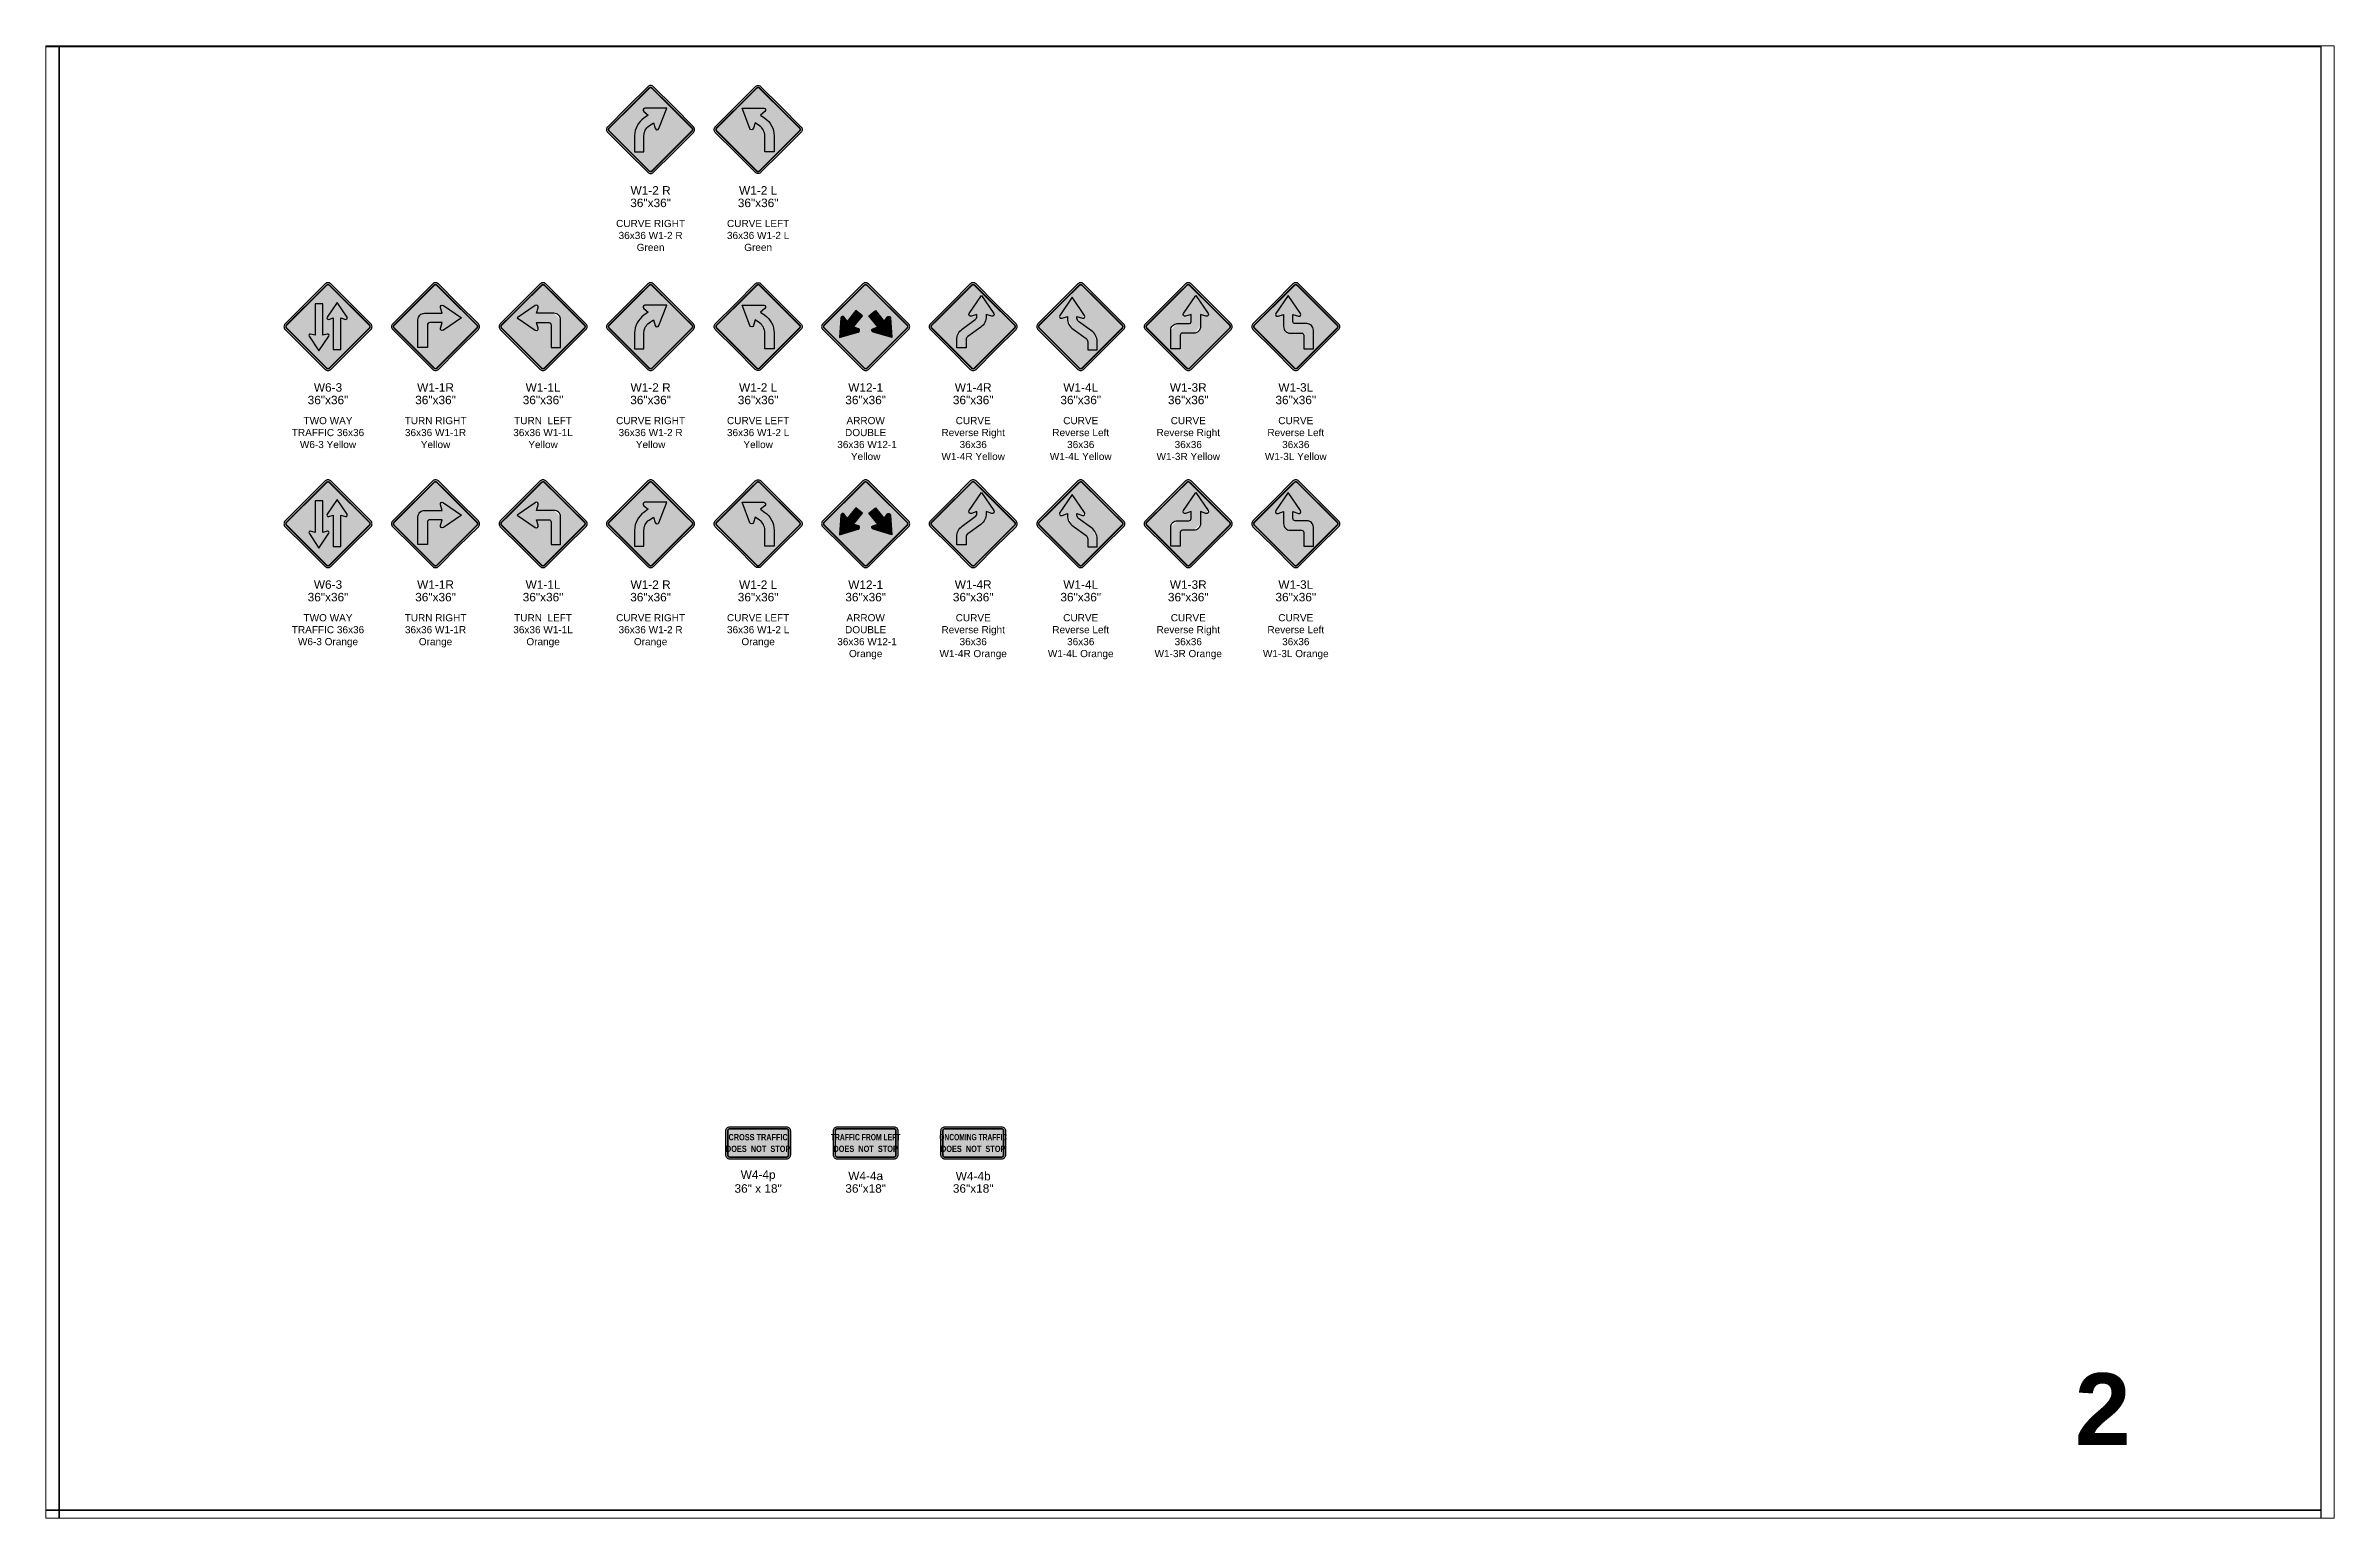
# Paper-space layout 'SH 2' of a CAD drawing. Header units: inches. Extents: x -7.8 to 9.2, y -5 to 5.9.
# The model-space entities are those that its viewports show. They can reach past a viewport. Long polylines and large blocks are cut down to what shows.
import ezdxf
from ezdxf.enums import TextEntityAlignment as Align

# ---------------------------------------------------------------- set-up
doc = ezdxf.new("R2010")
doc.units = ezdxf.units.IN
doc.header["$MEASUREMENT"] = 0
doc.layers.add('NO SHOW', color=252, linetype='Continuous', plot=False)
doc.styles.add('ARIAL', font='arial.ttf')
doc.styles.add('ARIAL BOLD', font='arialbd.ttf')
doc.styles.get("Standard").update_dxf_attribs({"font": 'arial.ttf'})

psp = doc.layouts.new('SH 2')

msp = doc.modelspace()

# ---------------------------------------------------------------- texts
at = {"color": 1, "char_height": 4, "width": 41.673, "attachment_point": 2}
for s, insert in [('CURVE RIGHT 36x36 W1-2 R\\PGreen', (1560, 1734.1)), ('CURVE LEFT 36x36 W1-2 L Green', (1620, 1734.1)), ('TWO WAY TRAFFIC 36x36 W6-3 Yellow', (1380, 1624.1)), ('TURN RIGHT 36x36 W1-1R\\PYellow', (1440, 1624.1)), ('TURN  LEFT 36x36 W1-1L Yellow', (1500, 1624.1)), ('CURVE RIGHT 36x36 W1-2 R\\PYellow', (1560, 1624.1)), ('CURVE LEFT 36x36 W1-2 L Yellow', (1620, 1624.1)), ('ARROW DOUBLE\\P 36x36 W12-1 Yellow', (1680, 1624.1)), ('CURVE Reverse Right 36x36\\PW1-4R Yellow', (1740, 1624.1)), ('CURVE Reverse Left 36x36\\PW1-4L Yellow', (1800, 1624.1)), ('CURVE Reverse Right 36x36\\PW1-3R Yellow', (1860, 1624.1)), ('CURVE Reverse Left 36x36\\PW1-3L Yellow', (1920, 1624.1)), ('TWO WAY TRAFFIC 36x36 W6-3 Orange', (1380, 1514.1)), ('TURN RIGHT 36x36 W1-1R\\POrange', (1440, 1514.1)), ('TURN  LEFT 36x36 W1-1L Orange', (1500, 1514.1)), ('CURVE RIGHT 36x36 W1-2 R Orange', (1560, 1514.1)), ('CURVE LEFT 36x36 W1-2 L Orange', (1620, 1514.1)), ('ARROW DOUBLE\\P 36x36 W12-1 Orange', (1680, 1514.1)), ('CURVE Reverse Right 36x36\\PW1-4R Orange', (1740, 1514.1)), ('CURVE Reverse Left 36x36\\PW1-4L Orange', (1800, 1514.1)), ('CURVE Reverse Right 36x36\\PW1-3R Orange', (1860, 1514.1)), ('CURVE Reverse Left 36x36\\PW1-3L Orange', (1920, 1514.1))]:
    msp.add_mtext(s, dxfattribs=dict(at, insert=insert))
at = {"layer": 'NO SHOW', "style": 'ARIAL BOLD'}
msp.add_text('2', height=40, dxfattribs=at).set_placement((2354.7, 1050.5))

# ---------------------------------------------------------------- blocks, each defined once
blk = doc.blocks.new('CURVE RIGHT 36x36 W1-2 R Yellow')
h = blk.add_hatch(color=40)
edge = h.paths.add_edge_path()
edge.add_line((1.6, 0.7), (23.9, 22.9))
edge.add_arc((22.3, 24.5), 2.25, 315, 405)
edge.add_line((23.9, 26.1), (1.6, 48.4))
edge.add_arc((0, 46.8), 2.25, 45, 135)
edge.add_line((-1.6, 48.4), (-23.9, 26.1))
edge.add_arc((-22.3, 24.5), 2.25, 135, 225)
edge.add_line((-23.9, 22.9), (-1.6, 0.7))
edge.add_arc((0, 2.2), 2.25, 225, 315)
at = {"true_color": 0x000000}
h = blk.add_hatch(color=18, dxfattribs=at)
edge = h.paths.add_edge_path()
edge.add_arc((3.1, 21), 12, 124.4514, 180)
edge.add_line((-8.9, 21), (-8.9, 12.1))
edge.add_line((-8.9, 12.1), (-3.7, 12.1))
edge.add_line((-3.7, 12.1), (-3.7, 21))
edge.add_arc((3.1, 21), 6.75, 124.4514, 180, ccw=False)
edge.add_line((-0.8, 26.6), (1.7, 28.3))
edge.add_line((1.7, 28.3), (2.6, 25.2))
edge.add_arc((3.6, 25.5), 1.06, 196.6234, 338.9028)
edge.add_line((4.6, 25.1), (9, 36.5))
edge.add_line((9, 36.5), (-3.2, 36.5))
edge.add_arc((-3.2, 35.4), 1.06, 90, 232.2794)
edge.add_line((-3.8, 34.6), (-1.3, 32.6))
edge.add_line((-1.3, 32.6), (-3.7, 30.9))
at = {"color": 40}
blk.add_lwpolyline([(-1.6, 48.4), (-12.7, 37.3), (-23.9, 26.1, 0.414214), (-23.9, 22.9), (-12.7, 11.8), (-1.6, 0.7, 0.414214), (1.6, 0.7), (12.7, 11.8), (23.9, 22.9, 0.414214), (23.9, 26.1), (12.7, 37.3), (1.6, 48.4, 0.414214)], format="xyb", close=True, dxfattribs=at)
at = {"color": 18, "true_color": 0x000000, "const_width": 0.875}
blk.add_lwpolyline([(0.8, 1.4), (23.1, 23.7, 0.414214), (23.1, 25.4), (0.8, 47.6, 0.414214), (-0.8, 47.6), (-23.1, 25.4, 0.414214), (-23.1, 23.7), (-0.8, 1.4, 0.414214)], format="xyb", close=True, dxfattribs=at)
at = {"color": 18, "true_color": 0x000000}
blk.add_lwpolyline([(-3.7, 30.9, 0.248268), (-8.9, 21), (-8.9, 12.1), (-3.7, 12.1), (-3.7, 21, -0.247237), (-0.8, 26.6), (1.7, 28.3), (2.6, 25.2, 0.715134), (4.6, 25.1), (9, 36.5), (-3.2, 36.5, 0.715134), (-3.8, 34.6), (-1.3, 32.6), (-3.7, 30.9)], format="xyb", dxfattribs=at)
at = {"style": 'ARIAL'}
for tag, p in [('SIGN_NO.', (0, -9.4)), ('SIGN_DIM', (0, -16.4))]:
    blk.add_attdef(tag, text='', height=4.73, dxfattribs=at).set_placement(p, align=Align.MIDDLE)
blk = doc.blocks.new('CURVE LEFT 36x36 W1-2 L Yellow')
h = blk.add_hatch(color=40)
edge = h.paths.add_edge_path()
edge.add_line((-1.6, 0.7), (-23.9, 22.9))
edge.add_arc((-22.3, 24.5), 2.25, 135, 225, ccw=False)
edge.add_line((-23.9, 26.1), (-1.6, 48.4))
edge.add_arc((0, 46.8), 2.25, 405, 495, ccw=False)
edge.add_line((1.6, 48.4), (23.9, 26.1))
edge.add_arc((22.3, 24.5), 2.25, 315, 405, ccw=False)
edge.add_line((23.9, 22.9), (1.6, 0.7))
edge.add_arc((0, 2.2), 2.25, 225, 315, ccw=False)
at = {"true_color": 0x000000}
h = blk.add_hatch(color=18, dxfattribs=at)
edge = h.paths.add_edge_path()
edge.add_arc((-3.1, 21), 12, 360, 415.5486, ccw=False)
edge.add_line((8.9, 21), (8.9, 12.1))
edge.add_line((8.9, 12.1), (3.7, 12.1))
edge.add_line((3.7, 12.1), (3.7, 21))
edge.add_arc((-3.1, 21), 6.75, 360, 415.5486)
edge.add_line((0.8, 26.6), (-1.7, 28.3))
edge.add_line((-1.7, 28.3), (-2.6, 25.2))
edge.add_arc((-3.6, 25.5), 1.06, 201.0972, 343.3766, ccw=False)
edge.add_line((-4.6, 25.1), (-9, 36.5))
edge.add_line((-9, 36.5), (3.2, 36.5))
edge.add_arc((3.2, 35.4), 1.06, 307.7206, 450, ccw=False)
edge.add_line((3.8, 34.6), (1.3, 32.6))
edge.add_line((1.3, 32.6), (3.7, 30.9))
at = {"color": 40}
blk.add_lwpolyline([(1.6, 48.4), (12.7, 37.3), (23.9, 26.1, -0.414214), (23.9, 22.9), (12.7, 11.8), (1.6, 0.7, -0.414214), (-1.6, 0.7), (-12.7, 11.8), (-23.9, 22.9, -0.414214), (-23.9, 26.1), (-12.7, 37.3), (-1.6, 48.4, -0.414214)], format="xyb", close=True, dxfattribs=at)
at = {"color": 18, "true_color": 0x000000, "const_width": 0.875}
blk.add_lwpolyline([(-0.8, 1.4), (-23.1, 23.7, -0.414214), (-23.1, 25.4), (-0.8, 47.6, -0.414214), (0.8, 47.6), (23.1, 25.4, -0.414214), (23.1, 23.7), (0.8, 1.4, -0.414214)], format="xyb", close=True, dxfattribs=at)
at = {"color": 18, "true_color": 0x000000}
blk.add_lwpolyline([(3.7, 30.9, -0.248268), (8.9, 21), (8.9, 12.1), (3.7, 12.1), (3.7, 21, 0.247237), (0.8, 26.6), (-1.7, 28.3), (-2.6, 25.2, -0.715134), (-4.6, 25.1), (-9, 36.5), (3.2, 36.5, -0.715134), (3.8, 34.6), (1.3, 32.6), (3.7, 30.9)], format="xyb", dxfattribs=at)
at = {"style": 'ARIAL'}
for tag, p in [('SIGN_NO.', (0, -9.4)), ('SIGN_DIM', (0, -16.4))]:
    blk.add_attdef(tag, text='', height=4.73, dxfattribs=at).set_placement(p, align=Align.MIDDLE)
blk = doc.blocks.new('CURVE RIGHT 36x36 W1-2 R Green')
h = blk.add_hatch(color=60)
edge = h.paths.add_edge_path()
edge.add_line((1.6, 0.7), (23.9, 22.9))
edge.add_arc((22.3, 24.5), 2.25, 315, 405)
edge.add_line((23.9, 26.1), (1.6, 48.4))
edge.add_arc((0, 46.8), 2.25, 45, 135)
edge.add_line((-1.6, 48.4), (-23.9, 26.1))
edge.add_arc((-22.3, 24.5), 2.25, 135, 225)
edge.add_line((-23.9, 22.9), (-1.6, 0.7))
edge.add_arc((0, 2.2), 2.25, 225, 315)
at = {"true_color": 0x000000}
h = blk.add_hatch(color=18, dxfattribs=at)
edge = h.paths.add_edge_path()
edge.add_arc((3.1, 21), 12, 124.4514, 180)
edge.add_line((-8.9, 21), (-8.9, 12.1))
edge.add_line((-8.9, 12.1), (-3.7, 12.1))
edge.add_line((-3.7, 12.1), (-3.7, 21))
edge.add_arc((3.1, 21), 6.75, 124.4514, 180, ccw=False)
edge.add_line((-0.8, 26.6), (1.7, 28.3))
edge.add_line((1.7, 28.3), (2.6, 25.2))
edge.add_arc((3.6, 25.5), 1.06, 196.6234, 338.9028)
edge.add_line((4.6, 25.1), (9, 36.5))
edge.add_line((9, 36.5), (-3.2, 36.5))
edge.add_arc((-3.2, 35.4), 1.06, 90, 232.2794)
edge.add_line((-3.8, 34.6), (-1.3, 32.6))
edge.add_line((-1.3, 32.6), (-3.7, 30.9))
at = {"color": 60}
blk.add_lwpolyline([(-1.6, 48.4), (-12.7, 37.3), (-23.9, 26.1, 0.414214), (-23.9, 22.9), (-12.7, 11.8), (-1.6, 0.7, 0.414214), (1.6, 0.7), (12.7, 11.8), (23.9, 22.9, 0.414214), (23.9, 26.1), (12.7, 37.3), (1.6, 48.4, 0.414214)], format="xyb", close=True, dxfattribs=at)
at = {"color": 18, "true_color": 0x000000, "const_width": 0.875}
blk.add_lwpolyline([(0.8, 1.4), (23.1, 23.7, 0.414214), (23.1, 25.4), (0.8, 47.6, 0.414214), (-0.8, 47.6), (-23.1, 25.4, 0.414214), (-23.1, 23.7), (-0.8, 1.4, 0.414214)], format="xyb", close=True, dxfattribs=at)
at = {"color": 18, "true_color": 0x000000}
blk.add_lwpolyline([(-3.7, 30.9, 0.248268), (-8.9, 21), (-8.9, 12.1), (-3.7, 12.1), (-3.7, 21, -0.247237), (-0.8, 26.6), (1.7, 28.3), (2.6, 25.2, 0.715134), (4.6, 25.1), (9, 36.5), (-3.2, 36.5, 0.715134), (-3.8, 34.6), (-1.3, 32.6), (-3.7, 30.9)], format="xyb", dxfattribs=at)
at = {"style": 'ARIAL'}
for tag, p in [('SIGN_NO.', (0, -9.4)), ('SIGN_DIM', (0, -16.4))]:
    blk.add_attdef(tag, text='', height=4.73, dxfattribs=at).set_placement(p, align=Align.MIDDLE)
blk = doc.blocks.new('CURVE LEFT 36x36 W1-2 L Green')
h = blk.add_hatch(color=60)
edge = h.paths.add_edge_path()
edge.add_line((-1.6, 0.7), (-23.9, 22.9))
edge.add_arc((-22.3, 24.5), 2.25, 135, 225, ccw=False)
edge.add_line((-23.9, 26.1), (-1.6, 48.4))
edge.add_arc((0, 46.8), 2.25, 405, 495, ccw=False)
edge.add_line((1.6, 48.4), (23.9, 26.1))
edge.add_arc((22.3, 24.5), 2.25, 315, 405, ccw=False)
edge.add_line((23.9, 22.9), (1.6, 0.7))
edge.add_arc((0, 2.2), 2.25, 225, 315, ccw=False)
at = {"true_color": 0x000000}
h = blk.add_hatch(color=18, dxfattribs=at)
edge = h.paths.add_edge_path()
edge.add_arc((-3.1, 21), 12, 360, 415.5486, ccw=False)
edge.add_line((8.9, 21), (8.9, 12.1))
edge.add_line((8.9, 12.1), (3.7, 12.1))
edge.add_line((3.7, 12.1), (3.7, 21))
edge.add_arc((-3.1, 21), 6.75, 360, 415.5486)
edge.add_line((0.8, 26.6), (-1.7, 28.3))
edge.add_line((-1.7, 28.3), (-2.6, 25.2))
edge.add_arc((-3.6, 25.5), 1.06, 201.0972, 343.3766, ccw=False)
edge.add_line((-4.6, 25.1), (-9, 36.5))
edge.add_line((-9, 36.5), (3.2, 36.5))
edge.add_arc((3.2, 35.4), 1.06, 307.7206, 450, ccw=False)
edge.add_line((3.8, 34.6), (1.3, 32.6))
edge.add_line((1.3, 32.6), (3.7, 30.9))
at = {"color": 60}
blk.add_lwpolyline([(1.6, 48.4), (12.7, 37.3), (23.9, 26.1, -0.414214), (23.9, 22.9), (12.7, 11.8), (1.6, 0.7, -0.414214), (-1.6, 0.7), (-12.7, 11.8), (-23.9, 22.9, -0.414214), (-23.9, 26.1), (-12.7, 37.3), (-1.6, 48.4, -0.414214)], format="xyb", close=True, dxfattribs=at)
at = {"color": 18, "true_color": 0x000000, "const_width": 0.875}
blk.add_lwpolyline([(-0.8, 1.4), (-23.1, 23.7, -0.414214), (-23.1, 25.4), (-0.8, 47.6, -0.414214), (0.8, 47.6), (23.1, 25.4, -0.414214), (23.1, 23.7), (0.8, 1.4, -0.414214)], format="xyb", close=True, dxfattribs=at)
at = {"color": 18, "true_color": 0x000000}
blk.add_lwpolyline([(3.7, 30.9, -0.248268), (8.9, 21), (8.9, 12.1), (3.7, 12.1), (3.7, 21, 0.247237), (0.8, 26.6), (-1.7, 28.3), (-2.6, 25.2, -0.715134), (-4.6, 25.1), (-9, 36.5), (3.2, 36.5, -0.715134), (3.8, 34.6), (1.3, 32.6), (3.7, 30.9)], format="xyb", dxfattribs=at)
at = {"style": 'ARIAL'}
for tag, p in [('SIGN_NO.', (0, -9.4)), ('SIGN_DIM', (0, -16.4))]:
    blk.add_attdef(tag, text='', height=4.73, dxfattribs=at).set_placement(p, align=Align.MIDDLE)
blk = doc.blocks.new('CURVE RIGHT 36x36 W1-2 R Orange')
h = blk.add_hatch(color=30)
edge = h.paths.add_edge_path()
edge.add_line((1.6, 0.7), (23.9, 22.9))
edge.add_arc((22.3, 24.5), 2.25, 315, 405)
edge.add_line((23.9, 26.1), (1.6, 48.4))
edge.add_arc((0, 46.8), 2.25, 45, 135)
edge.add_line((-1.6, 48.4), (-23.9, 26.1))
edge.add_arc((-22.3, 24.5), 2.25, 135, 225)
edge.add_line((-23.9, 22.9), (-1.6, 0.7))
edge.add_arc((0, 2.2), 2.25, 225, 315)
at = {"true_color": 0x000000}
h = blk.add_hatch(color=18, dxfattribs=at)
edge = h.paths.add_edge_path()
edge.add_arc((3.1, 21), 12, 124.4514, 180)
edge.add_line((-8.9, 21), (-8.9, 12.1))
edge.add_line((-8.9, 12.1), (-3.7, 12.1))
edge.add_line((-3.7, 12.1), (-3.7, 21))
edge.add_arc((3.1, 21), 6.75, 124.4514, 180, ccw=False)
edge.add_line((-0.8, 26.6), (1.7, 28.3))
edge.add_line((1.7, 28.3), (2.6, 25.2))
edge.add_arc((3.6, 25.5), 1.06, 196.6234, 338.9028)
edge.add_line((4.6, 25.1), (9, 36.5))
edge.add_line((9, 36.5), (-3.2, 36.5))
edge.add_arc((-3.2, 35.4), 1.06, 90, 232.2794)
edge.add_line((-3.8, 34.6), (-1.3, 32.6))
edge.add_line((-1.3, 32.6), (-3.7, 30.9))
at = {"color": 30}
blk.add_lwpolyline([(-1.6, 48.4), (-12.7, 37.3), (-23.9, 26.1, 0.414214), (-23.9, 22.9), (-12.7, 11.8), (-1.6, 0.7, 0.414214), (1.6, 0.7), (12.7, 11.8), (23.9, 22.9, 0.414214), (23.9, 26.1), (12.7, 37.3), (1.6, 48.4, 0.414214)], format="xyb", close=True, dxfattribs=at)
at = {"color": 18, "true_color": 0x000000, "const_width": 0.875}
blk.add_lwpolyline([(0.8, 1.4), (23.1, 23.7, 0.414214), (23.1, 25.4), (0.8, 47.6, 0.414214), (-0.8, 47.6), (-23.1, 25.4, 0.414214), (-23.1, 23.7), (-0.8, 1.4, 0.414214)], format="xyb", close=True, dxfattribs=at)
at = {"color": 18, "true_color": 0x000000}
blk.add_lwpolyline([(-3.7, 30.9, 0.248268), (-8.9, 21), (-8.9, 12.1), (-3.7, 12.1), (-3.7, 21, -0.247237), (-0.8, 26.6), (1.7, 28.3), (2.6, 25.2, 0.715134), (4.6, 25.1), (9, 36.5), (-3.2, 36.5, 0.715134), (-3.8, 34.6), (-1.3, 32.6), (-3.7, 30.9)], format="xyb", dxfattribs=at)
at = {"style": 'ARIAL'}
for tag, p in [('SIGN_NO.', (0, -9.4)), ('SIGN_DIM', (0, -16.4))]:
    blk.add_attdef(tag, text='', height=4.73, dxfattribs=at).set_placement(p, align=Align.MIDDLE)
blk = doc.blocks.new('CURVE LEFT 36x36 W1-2 L Orange')
h = blk.add_hatch(color=30)
edge = h.paths.add_edge_path()
edge.add_line((-1.6, 0.7), (-23.9, 22.9))
edge.add_arc((-22.3, 24.5), 2.25, 135, 225, ccw=False)
edge.add_line((-23.9, 26.1), (-1.6, 48.4))
edge.add_arc((0, 46.8), 2.25, 405, 495, ccw=False)
edge.add_line((1.6, 48.4), (23.9, 26.1))
edge.add_arc((22.3, 24.5), 2.25, 315, 405, ccw=False)
edge.add_line((23.9, 22.9), (1.6, 0.7))
edge.add_arc((0, 2.2), 2.25, 225, 315, ccw=False)
at = {"true_color": 0x000000}
h = blk.add_hatch(color=18, dxfattribs=at)
edge = h.paths.add_edge_path()
edge.add_arc((-3.1, 21), 12, 360, 415.5486, ccw=False)
edge.add_line((8.9, 21), (8.9, 12.1))
edge.add_line((8.9, 12.1), (3.7, 12.1))
edge.add_line((3.7, 12.1), (3.7, 21))
edge.add_arc((-3.1, 21), 6.75, 360, 415.5486)
edge.add_line((0.8, 26.6), (-1.7, 28.3))
edge.add_line((-1.7, 28.3), (-2.6, 25.2))
edge.add_arc((-3.6, 25.5), 1.06, 201.0972, 343.3766, ccw=False)
edge.add_line((-4.6, 25.1), (-9, 36.5))
edge.add_line((-9, 36.5), (3.2, 36.5))
edge.add_arc((3.2, 35.4), 1.06, 307.7206, 450, ccw=False)
edge.add_line((3.8, 34.6), (1.3, 32.6))
edge.add_line((1.3, 32.6), (3.7, 30.9))
at = {"color": 30}
blk.add_lwpolyline([(1.6, 48.4), (12.7, 37.3), (23.9, 26.1, -0.414214), (23.9, 22.9), (12.7, 11.8), (1.6, 0.7, -0.414214), (-1.6, 0.7), (-12.7, 11.8), (-23.9, 22.9, -0.414214), (-23.9, 26.1), (-12.7, 37.3), (-1.6, 48.4, -0.414214)], format="xyb", close=True, dxfattribs=at)
at = {"color": 18, "true_color": 0x000000, "const_width": 0.875}
blk.add_lwpolyline([(-0.8, 1.4), (-23.1, 23.7, -0.414214), (-23.1, 25.4), (-0.8, 47.6, -0.414214), (0.8, 47.6), (23.1, 25.4, -0.414214), (23.1, 23.7), (0.8, 1.4, -0.414214)], format="xyb", close=True, dxfattribs=at)
at = {"color": 18, "true_color": 0x000000}
blk.add_lwpolyline([(3.7, 30.9, -0.248268), (8.9, 21), (8.9, 12.1), (3.7, 12.1), (3.7, 21, 0.247237), (0.8, 26.6), (-1.7, 28.3), (-2.6, 25.2, -0.715134), (-4.6, 25.1), (-9, 36.5), (3.2, 36.5, -0.715134), (3.8, 34.6), (1.3, 32.6), (3.7, 30.9)], format="xyb", dxfattribs=at)
at = {"style": 'ARIAL'}
for tag, p in [('SIGN_NO.', (0, -9.4)), ('SIGN_DIM', (0, -16.4))]:
    blk.add_attdef(tag, text='', height=4.73, dxfattribs=at).set_placement(p, align=Align.MIDDLE)
blk = doc.blocks.new('ARROW DOUBLE 36x36 W12-1 Orange')
h = blk.add_hatch(color=30)
edge = h.paths.add_edge_path()
edge.add_line((1.6, 0.7), (23.9, 22.9))
edge.add_arc((22.3, 24.5), 2.25, 315, 405)
edge.add_line((23.9, 26.1), (1.6, 48.4))
edge.add_arc((0, 46.8), 2.25, 45, 135)
edge.add_line((-1.6, 48.4), (-23.9, 26.1))
edge.add_arc((-22.3, 24.5), 2.25, 135, 225)
edge.add_line((-23.9, 22.9), (-1.6, 0.7))
edge.add_arc((0, 2.2), 2.25, 225, 315)
at = {"true_color": 0x000000}
h = blk.add_hatch(color=18, dxfattribs=at)
edge = h.paths.add_edge_path()
edge.add_line((-4.1, 21.5), (-4.1, 21.5))
edge.add_arc((-4.3, 22.5), 1, 286.4692, 429.4487)
edge.add_line((-4, 23.4), (-6.7, 24.4))
edge.add_line((-6.7, 24.4), (-1.8, 30.5))
edge.add_line((-1.8, 30.5), (-5.5, 33.5))
edge.add_line((-5.5, 33.5), (-10.4, 27.4))
edge.add_line((-10.4, 27.4), (-12, 29.8))
edge.add_arc((-12.8, 29.3), 1, 32.7515, 175.7558)
edge.add_line((-13.8, 29.4), (-14.6, 18.4))
edge.add_line((-14.6, 18.4), (-4.1, 21.5))
h = blk.add_hatch(color=18, dxfattribs=at)
edge = h.paths.add_edge_path()
edge.add_arc((12.8, 29.3), 1, 4.2442, 147.2485)
edge.add_line((12, 29.8), (10.4, 27.4))
edge.add_line((10.4, 27.4), (5.5, 33.5))
edge.add_line((5.5, 33.5), (1.8, 30.5))
edge.add_line((1.8, 30.5), (6.7, 24.4))
edge.add_line((6.7, 24.4), (4, 23.4))
edge.add_arc((4.3, 22.5), 1, 110.5513, 253.5308)
edge.add_line((4.1, 21.5), (4.1, 21.5))
edge.add_line((4.1, 21.5), (14.6, 18.4))
edge.add_line((14.6, 18.4), (13.8, 29.4))
at = {"color": 30}
blk.add_lwpolyline([(-1.6, 48.4), (-12.7, 37.3), (-23.9, 26.1, 0.414214), (-23.9, 22.9), (-12.7, 11.8), (-1.6, 0.7, 0.414214), (1.6, 0.7), (12.7, 11.8), (23.9, 22.9, 0.414214), (23.9, 26.1), (12.7, 37.3), (1.6, 48.4, 0.414214)], format="xyb", close=True, dxfattribs=at)
at = {"color": 18, "true_color": 0x000000, "const_width": 0.875}
blk.add_lwpolyline([(0.8, 1.4), (23.1, 23.7, 0.414214), (23.1, 25.4), (0.8, 47.6, 0.414214), (-0.8, 47.6), (-23.1, 25.4, 0.414214), (-23.1, 23.7), (-0.8, 1.4, 0.414214)], format="xyb", close=True, dxfattribs=at)
at = {"color": 18, "true_color": 0x000000}
for points in [[(-4.1, 21.5, 0.720091), (-4, 23.4), (-6.7, 24.4), (-1.8, 30.5), (-3.6, 32), (-5.5, 33.5), (-10.4, 27.4), (-12, 29.8, 0.719926), (-13.8, 29.4), (-14.6, 18.4), (-4.1, 21.5)], [(4.1, 21.5, -0.720091), (4, 23.4), (6.7, 24.4), (1.8, 30.5), (3.6, 32), (5.5, 33.5), (10.4, 27.4), (12, 29.8, -0.719926), (13.8, 29.4), (14.6, 18.4), (4.1, 21.5)]]:
    blk.add_lwpolyline(points, format="xyb", dxfattribs=at)
at = {"style": 'ARIAL'}
for tag, p in [('SIGN_NO.', (0, -9.4)), ('SIGN_DIM', (0, -16.4))]:
    blk.add_attdef(tag, text='', height=4.73, dxfattribs=at).set_placement(p, align=Align.MIDDLE)
blk = doc.blocks.new('ARROW DOUBLE 36x36 W12-1 Yellow')
h = blk.add_hatch(color=40)
edge = h.paths.add_edge_path()
edge.add_line((1.6, 0.7), (23.9, 22.9))
edge.add_arc((22.3, 24.5), 2.25, 315, 405)
edge.add_line((23.9, 26.1), (1.6, 48.4))
edge.add_arc((0, 46.8), 2.25, 45, 135)
edge.add_line((-1.6, 48.4), (-23.9, 26.1))
edge.add_arc((-22.3, 24.5), 2.25, 135, 225)
edge.add_line((-23.9, 22.9), (-1.6, 0.7))
edge.add_arc((0, 2.2), 2.25, 225, 315)
at = {"true_color": 0x000000}
h = blk.add_hatch(color=18, dxfattribs=at)
edge = h.paths.add_edge_path()
edge.add_line((-4.1, 21.5), (-4.1, 21.5))
edge.add_arc((-4.3, 22.5), 1, 286.4692, 429.4487)
edge.add_line((-4, 23.4), (-6.7, 24.4))
edge.add_line((-6.7, 24.4), (-1.8, 30.5))
edge.add_line((-1.8, 30.5), (-5.5, 33.5))
edge.add_line((-5.5, 33.5), (-10.4, 27.4))
edge.add_line((-10.4, 27.4), (-12, 29.8))
edge.add_arc((-12.8, 29.3), 1, 32.7515, 175.7558)
edge.add_line((-13.8, 29.4), (-14.6, 18.4))
edge.add_line((-14.6, 18.4), (-4.1, 21.5))
h = blk.add_hatch(color=18, dxfattribs=at)
edge = h.paths.add_edge_path()
edge.add_arc((12.8, 29.3), 1, 4.2442, 147.2485)
edge.add_line((12, 29.8), (10.4, 27.4))
edge.add_line((10.4, 27.4), (5.5, 33.5))
edge.add_line((5.5, 33.5), (1.8, 30.5))
edge.add_line((1.8, 30.5), (6.7, 24.4))
edge.add_line((6.7, 24.4), (4, 23.4))
edge.add_arc((4.3, 22.5), 1, 110.5513, 253.5308)
edge.add_line((4.1, 21.5), (4.1, 21.5))
edge.add_line((4.1, 21.5), (14.6, 18.4))
edge.add_line((14.6, 18.4), (13.8, 29.4))
at = {"color": 40}
blk.add_lwpolyline([(-1.6, 48.4), (-12.7, 37.3), (-23.9, 26.1, 0.414214), (-23.9, 22.9), (-12.7, 11.8), (-1.6, 0.7, 0.414214), (1.6, 0.7), (12.7, 11.8), (23.9, 22.9, 0.414214), (23.9, 26.1), (12.7, 37.3), (1.6, 48.4, 0.414214)], format="xyb", close=True, dxfattribs=at)
at = {"color": 18, "true_color": 0x000000, "const_width": 0.875}
blk.add_lwpolyline([(0.8, 1.4), (23.1, 23.7, 0.414214), (23.1, 25.4), (0.8, 47.6, 0.414214), (-0.8, 47.6), (-23.1, 25.4, 0.414214), (-23.1, 23.7), (-0.8, 1.4, 0.414214)], format="xyb", close=True, dxfattribs=at)
at = {"color": 18, "true_color": 0x000000}
for points in [[(-4.1, 21.5, 0.720091), (-4, 23.4), (-6.7, 24.4), (-1.8, 30.5), (-3.6, 32), (-5.5, 33.5), (-10.4, 27.4), (-12, 29.8, 0.719926), (-13.8, 29.4), (-14.6, 18.4), (-4.1, 21.5)], [(4.1, 21.5, -0.720091), (4, 23.4), (6.7, 24.4), (1.8, 30.5), (3.6, 32), (5.5, 33.5), (10.4, 27.4), (12, 29.8, -0.719926), (13.8, 29.4), (14.6, 18.4), (4.1, 21.5)]]:
    blk.add_lwpolyline(points, format="xyb", dxfattribs=at)
at = {"style": 'ARIAL'}
for tag, p in [('SIGN_NO.', (0, -9.4)), ('SIGN_DIM', (0, -16.4))]:
    blk.add_attdef(tag, text='', height=4.73, dxfattribs=at).set_placement(p, align=Align.MIDDLE)
blk = doc.blocks.new('CURVE Reverse Left 36x36 W1-4L Yellow')
h = blk.add_hatch(color=40)
edge = h.paths.add_edge_path()
edge.add_line((1.6, 0.7), (23.9, 22.9))
edge.add_arc((22.3, 24.5), 2.25, 315, 405)
edge.add_line((23.9, 26.1), (1.6, 48.4))
edge.add_arc((0, 46.8), 2.25, 45, 135)
edge.add_line((-1.6, 48.4), (-23.9, 26.1))
edge.add_arc((-22.3, 24.5), 2.25, 135, 225)
edge.add_line((-23.9, 22.9), (-1.6, 0.7))
edge.add_arc((0, 2.2), 2.25, 225, 315)
at = {"true_color": 0x000000}
h = blk.add_hatch(color=18, dxfattribs=at)
edge = h.paths.add_edge_path()
edge.add_line((3.9, 11.6), (3.9, 16.1))
edge.add_arc((1.7, 16.1), 2.25, 359.9269, 414.1556)
edge.add_line((3, 17.9), (-4.3, 23.1))
edge.add_arc((0.1, 29.2), 7.5, 180, 234.1556, ccw=False)
edge.add_line((-7.4, 29.2), (-7.4, 30.2))
edge.add_line((-7.4, 30.2), (-10.4, 29.2))
edge.add_arc((-10.8, 30.2), 1.06, 145.5486, 287.828, ccw=False)
edge.add_line((-11.6, 30.8), (-4.8, 40.9))
edge.add_line((-4.8, 40.9), (2.1, 30.8))
edge.add_arc((1.2, 30.2), 1.06, 252.172, 394.4514, ccw=False)
edge.add_line((0.9, 29.2), (-2.1, 30.2))
edge.add_line((-2.1, 30.2), (-2.1, 29.2))
edge.add_arc((0.1, 29.2), 2.25, 540, 594.1556)
edge.add_line((-1.2, 27.4), (6, 22.2))
edge.add_arc((1.7, 16.1), 7.5, 360.0741, 414.1556, ccw=False)
edge.add_line((9.2, 16.1), (9.2, 11.6))
edge.add_line((9.2, 11.6), (3.9, 11.6))
at = {"color": 40}
blk.add_lwpolyline([(-1.6, 48.4), (-12.7, 37.3), (-23.9, 26.1, 0.414214), (-23.9, 22.9), (-12.7, 11.8), (-1.6, 0.7, 0.414214), (1.6, 0.7), (12.7, 11.8), (23.9, 22.9, 0.414214), (23.9, 26.1), (12.7, 37.3), (1.6, 48.4, 0.414214)], format="xyb", close=True, dxfattribs=at)
at = {"color": 18, "true_color": 0x000000, "const_width": 0.875}
blk.add_lwpolyline([(0.8, 1.4), (23.1, 23.7, 0.414214), (23.1, 25.4), (0.8, 47.6, 0.414214), (-0.8, 47.6), (-23.1, 25.4, 0.414214), (-23.1, 23.7), (-0.8, 1.4, 0.414214)], format="xyb", close=True, dxfattribs=at)
at = {"color": 18, "true_color": 0x000000}
blk.add_lwpolyline([(6.5, 11.6), (9.2, 11.6), (9.2, 16.1, 0.240455), (6, 22.2), (-1.2, 27.4, -0.240797), (-2.1, 29.2), (-2.1, 30.2), (0.9, 29.2, 0.715134), (2.1, 30.8), (-4.8, 40.9), (-11.6, 30.8, 0.715134), (-10.4, 29.2), (-7.4, 30.2), (-7.4, 29.2, 0.240797), (-4.3, 23.1), (3, 17.9, -0.241134), (3.9, 16.1), (3.9, 11.6)], format="xyb", close=True, dxfattribs=at)
at = {"style": 'ARIAL'}
for tag, p in [('SIGN_NO.', (0, -9.4)), ('SIGN_DIM', (0, -16.4))]:
    blk.add_attdef(tag, text='', height=4.73, dxfattribs=at).set_placement(p, align=Align.MIDDLE)
blk = doc.blocks.new('CURVE Reverse Right 36x36 W1-4R Yellowl')
h = blk.add_hatch(color=40)
edge = h.paths.add_edge_path()
edge.add_line((1.6, 0.7), (23.9, 22.9))
edge.add_arc((22.3, 24.5), 2.25, 315, 405)
edge.add_line((23.9, 26.1), (1.6, 48.4))
edge.add_arc((0, 46.8), 2.25, 45, 135)
edge.add_line((-1.6, 48.4), (-23.9, 26.1))
edge.add_arc((-22.3, 24.5), 2.25, 135, 225)
edge.add_line((-23.9, 22.9), (-1.6, 0.7))
edge.add_arc((0, 2.2), 2.25, 225, 315)
at = {"true_color": 0x000000}
h = blk.add_hatch(color=18, dxfattribs=at)
edge = h.paths.add_edge_path()
edge.add_line((-4, 12.7), (-4, 17.2))
edge.add_arc((-1.7, 17.2), 2.25, 125.8444, 180.0731, ccw=False)
edge.add_line((-3, 19), (4.2, 24.2))
edge.add_arc((-0.2, 30.3), 7.5, 305.8444, 360)
edge.add_line((7.3, 30.3), (7.3, 31.3))
edge.add_line((7.3, 31.3), (10.4, 30.3))
edge.add_arc((10.7, 31.3), 1.06, 252.172, 394.4514)
edge.add_line((11.6, 31.9), (4.7, 41.9))
edge.add_line((4.7, 41.9), (-2.2, 31.9))
edge.add_arc((-1.3, 31.3), 1.06, 145.5486, 287.828)
edge.add_line((-1, 30.3), (2.1, 31.3))
edge.add_line((2.1, 31.3), (2.1, 30.3))
edge.add_arc((-0.2, 30.3), 2.25, -54.1556, 0, ccw=False)
edge.add_line((1.1, 28.5), (-6.1, 23.2))
edge.add_arc((-1.7, 17.2), 7.5, 125.8444, 179.9259)
edge.add_line((-9.2, 17.2), (-9.2, 12.7))
edge.add_line((-9.2, 12.7), (-4, 12.7))
at = {"color": 40}
blk.add_lwpolyline([(-1.6, 48.4), (-12.7, 37.3), (-23.9, 26.1, 0.414214), (-23.9, 22.9), (-12.7, 11.8), (-1.6, 0.7, 0.414214), (1.6, 0.7), (12.7, 11.8), (23.9, 22.9, 0.414214), (23.9, 26.1), (12.7, 37.3), (1.6, 48.4, 0.414214)], format="xyb", close=True, dxfattribs=at)
at = {"color": 18, "true_color": 0x000000, "const_width": 0.875}
blk.add_lwpolyline([(0.8, 1.4), (23.1, 23.7, 0.414214), (23.1, 25.4), (0.8, 47.6, 0.414214), (-0.8, 47.6), (-23.1, 25.4, 0.414214), (-23.1, 23.7), (-0.8, 1.4, 0.414214)], format="xyb", close=True, dxfattribs=at)
at = {"color": 18, "true_color": 0x000000}
blk.add_lwpolyline([(-6.6, 12.7), (-9.2, 12.7), (-9.2, 17.2, -0.240455), (-6.1, 23.2), (1.1, 28.5, 0.240797), (2.1, 30.3), (2.1, 31.3), (-1, 30.3, -0.715134), (-2.2, 31.9), (4.7, 41.9), (11.6, 31.9, -0.715134), (10.4, 30.3), (7.3, 31.3), (7.3, 30.3, -0.240797), (4.2, 24.2), (-3, 19, 0.241134), (-4, 17.2), (-4, 12.7)], format="xyb", close=True, dxfattribs=at)
at = {"style": 'ARIAL'}
for tag, p in [('SIGN_NO.', (0, -9.4)), ('SIGN_DIM', (0, -16.4))]:
    blk.add_attdef(tag, text='', height=4.73, dxfattribs=at).set_placement(p, align=Align.MIDDLE)
blk = doc.blocks.new('CURVE Reverse Left36x36 W1-4L Orange')
h = blk.add_hatch(color=30)
edge = h.paths.add_edge_path()
edge.add_line((1.6, 0.7), (23.9, 22.9))
edge.add_arc((22.3, 24.5), 2.25, 315, 405)
edge.add_line((23.9, 26.1), (1.6, 48.4))
edge.add_arc((0, 46.8), 2.25, 45, 135)
edge.add_line((-1.6, 48.4), (-23.9, 26.1))
edge.add_arc((-22.3, 24.5), 2.25, 135, 225)
edge.add_line((-23.9, 22.9), (-1.6, 0.7))
edge.add_arc((0, 2.2), 2.25, 225, 315)
at = {"true_color": 0x000000}
h = blk.add_hatch(color=18, dxfattribs=at)
edge = h.paths.add_edge_path()
edge.add_line((3.9, 11.6), (3.9, 16.1))
edge.add_arc((1.7, 16.1), 2.25, 359.9269, 414.1556)
edge.add_line((3, 17.9), (-4.3, 23.1))
edge.add_arc((0.1, 29.2), 7.5, 180, 234.1556, ccw=False)
edge.add_line((-7.4, 29.2), (-7.4, 30.2))
edge.add_line((-7.4, 30.2), (-10.4, 29.2))
edge.add_arc((-10.8, 30.2), 1.06, 145.5486, 287.828, ccw=False)
edge.add_line((-11.6, 30.8), (-4.8, 40.9))
edge.add_line((-4.8, 40.9), (2.1, 30.8))
edge.add_arc((1.2, 30.2), 1.06, 252.172, 394.4514, ccw=False)
edge.add_line((0.9, 29.2), (-2.1, 30.2))
edge.add_line((-2.1, 30.2), (-2.1, 29.2))
edge.add_arc((0.1, 29.2), 2.25, 540, 594.1556)
edge.add_line((-1.2, 27.4), (6, 22.2))
edge.add_arc((1.7, 16.1), 7.5, 360.0741, 414.1556, ccw=False)
edge.add_line((9.2, 16.1), (9.2, 11.6))
edge.add_line((9.2, 11.6), (3.9, 11.6))
at = {"color": 30}
blk.add_lwpolyline([(-1.6, 48.4), (-12.7, 37.3), (-23.9, 26.1, 0.414214), (-23.9, 22.9), (-12.7, 11.8), (-1.6, 0.7, 0.414214), (1.6, 0.7), (12.7, 11.8), (23.9, 22.9, 0.414214), (23.9, 26.1), (12.7, 37.3), (1.6, 48.4, 0.414214)], format="xyb", close=True, dxfattribs=at)
at = {"color": 18, "true_color": 0x000000, "const_width": 0.875}
blk.add_lwpolyline([(0.8, 1.4), (23.1, 23.7, 0.414214), (23.1, 25.4), (0.8, 47.6, 0.414214), (-0.8, 47.6), (-23.1, 25.4, 0.414214), (-23.1, 23.7), (-0.8, 1.4, 0.414214)], format="xyb", close=True, dxfattribs=at)
at = {"color": 18, "true_color": 0x000000}
blk.add_lwpolyline([(6.5, 11.6), (9.2, 11.6), (9.2, 16.1, 0.240455), (6, 22.2), (-1.2, 27.4, -0.240797), (-2.1, 29.2), (-2.1, 30.2), (0.9, 29.2, 0.715134), (2.1, 30.8), (-4.8, 40.9), (-11.6, 30.8, 0.715134), (-10.4, 29.2), (-7.4, 30.2), (-7.4, 29.2, 0.240797), (-4.3, 23.1), (3, 17.9, -0.241134), (3.9, 16.1), (3.9, 11.6)], format="xyb", close=True, dxfattribs=at)
at = {"style": 'ARIAL'}
for tag, p in [('SIGN_NO.', (0, -9.4)), ('SIGN_DIM', (0, -16.4))]:
    blk.add_attdef(tag, text='', height=4.73, dxfattribs=at).set_placement(p, align=Align.MIDDLE)
blk = doc.blocks.new('CURVE Reverse Right 36x36 W1-4R Orange')
h = blk.add_hatch(color=30)
edge = h.paths.add_edge_path()
edge.add_line((1.6, 0.7), (23.9, 22.9))
edge.add_arc((22.3, 24.5), 2.25, 315, 405)
edge.add_line((23.9, 26.1), (1.6, 48.4))
edge.add_arc((0, 46.8), 2.25, 45, 135)
edge.add_line((-1.6, 48.4), (-23.9, 26.1))
edge.add_arc((-22.3, 24.5), 2.25, 135, 225)
edge.add_line((-23.9, 22.9), (-1.6, 0.7))
edge.add_arc((0, 2.2), 2.25, 225, 315)
at = {"true_color": 0x000000}
h = blk.add_hatch(color=18, dxfattribs=at)
edge = h.paths.add_edge_path()
edge.add_line((-4, 12.7), (-4, 17.2))
edge.add_arc((-1.7, 17.2), 2.25, 125.8444, 180.0731, ccw=False)
edge.add_line((-3, 19), (4.2, 24.2))
edge.add_arc((-0.2, 30.3), 7.5, 305.8444, 360)
edge.add_line((7.3, 30.3), (7.3, 31.3))
edge.add_line((7.3, 31.3), (10.4, 30.3))
edge.add_arc((10.7, 31.3), 1.06, 252.172, 394.4514)
edge.add_line((11.6, 31.9), (4.7, 41.9))
edge.add_line((4.7, 41.9), (-2.2, 31.9))
edge.add_arc((-1.3, 31.3), 1.06, 145.5486, 287.828)
edge.add_line((-1, 30.3), (2.1, 31.3))
edge.add_line((2.1, 31.3), (2.1, 30.3))
edge.add_arc((-0.2, 30.3), 2.25, -54.1556, 0, ccw=False)
edge.add_line((1.1, 28.5), (-6.1, 23.2))
edge.add_arc((-1.7, 17.2), 7.5, 125.8444, 179.9259)
edge.add_line((-9.2, 17.2), (-9.2, 12.7))
edge.add_line((-9.2, 12.7), (-4, 12.7))
at = {"color": 30}
blk.add_lwpolyline([(-1.6, 48.4), (-12.7, 37.3), (-23.9, 26.1, 0.414214), (-23.9, 22.9), (-12.7, 11.8), (-1.6, 0.7, 0.414214), (1.6, 0.7), (12.7, 11.8), (23.9, 22.9, 0.414214), (23.9, 26.1), (12.7, 37.3), (1.6, 48.4, 0.414214)], format="xyb", close=True, dxfattribs=at)
at = {"color": 18, "true_color": 0x000000, "const_width": 0.875}
blk.add_lwpolyline([(0.8, 1.4), (23.1, 23.7, 0.414214), (23.1, 25.4), (0.8, 47.6, 0.414214), (-0.8, 47.6), (-23.1, 25.4, 0.414214), (-23.1, 23.7), (-0.8, 1.4, 0.414214)], format="xyb", close=True, dxfattribs=at)
at = {"color": 18, "true_color": 0x000000}
blk.add_lwpolyline([(-6.6, 12.7), (-9.2, 12.7), (-9.2, 17.2, -0.240455), (-6.1, 23.2), (1.1, 28.5, 0.240797), (2.1, 30.3), (2.1, 31.3), (-1, 30.3, -0.715134), (-2.2, 31.9), (4.7, 41.9), (11.6, 31.9, -0.715134), (10.4, 30.3), (7.3, 31.3), (7.3, 30.3, -0.240797), (4.2, 24.2), (-3, 19, 0.241134), (-4, 17.2), (-4, 12.7)], format="xyb", close=True, dxfattribs=at)
at = {"style": 'ARIAL'}
for tag, p in [('SIGN_NO.', (0, -9.4)), ('SIGN_DIM', (0, -16.4))]:
    blk.add_attdef(tag, text='', height=4.73, dxfattribs=at).set_placement(p, align=Align.MIDDLE)
blk = doc.blocks.new('TURN Left 36x36 W1-1L Orange')
h = blk.add_hatch(color=30)
edge = h.paths.add_edge_path()
edge.add_line((1.6, 0.7), (23.9, 22.9))
edge.add_arc((22.3, 24.5), 2.25, 315, 405)
edge.add_line((23.9, 26.1), (1.6, 48.4))
edge.add_arc((0, 46.8), 2.25, 45, 135)
edge.add_line((-1.6, 48.4), (-23.9, 26.1))
edge.add_arc((-22.3, 24.5), 2.25, 135, 225)
edge.add_line((-23.9, 22.9), (-1.6, 0.7))
edge.add_arc((0, 2.2), 2.25, 225, 315)
at = {"true_color": 0x000000}
h = blk.add_hatch(color=18, dxfattribs=at)
edge = h.paths.add_edge_path()
edge.add_line((4.5, 12.9), (4.5, 25.5))
edge.add_arc((3.2, 25.5), 1.25, 360, 450)
edge.add_line((3.2, 26.8), (-3.7, 26.8))
edge.add_line((-3.7, 26.8), (-2.7, 23.7))
edge.add_arc((-3.8, 23.4), 1.06, 235.5486, 377.828, ccw=False)
edge.add_line((-4.4, 22.5), (-14.4, 29.4))
edge.add_line((-14.4, 29.4), (-4.4, 36.3))
edge.add_arc((-3.8, 35.4), 1.06, 342.172, 484.4514, ccw=False)
edge.add_line((-2.7, 35.1), (-3.7, 32))
edge.add_line((-3.7, 32), (6.1, 32))
edge.add_arc((6.1, 28.4), 3.62, 360, 450, ccw=False)
edge.add_line((9.8, 28.4), (9.8, 12.9))
edge.add_line((9.8, 12.9), (4.5, 12.9))
at = {"color": 30}
blk.add_lwpolyline([(-1.6, 48.4), (-12.7, 37.3), (-23.9, 26.1, 0.414214), (-23.9, 22.9), (-12.7, 11.8), (-1.6, 0.7, 0.414214), (1.6, 0.7), (12.7, 11.8), (23.9, 22.9, 0.414214), (23.9, 26.1), (12.7, 37.3), (1.6, 48.4, 0.414214)], format="xyb", close=True, dxfattribs=at)
at = {"color": 18, "true_color": 0x000000, "const_width": 0.875}
blk.add_lwpolyline([(0.8, 1.4), (23.1, 23.7, 0.414214), (23.1, 25.4), (0.8, 47.6, 0.414214), (-0.8, 47.6), (-23.1, 25.4, 0.414214), (-23.1, 23.7), (-0.8, 1.4, 0.414214)], format="xyb", close=True, dxfattribs=at)
at = {"color": 18, "true_color": 0x000000}
blk.add_lwpolyline([(0.8, 32), (-3.7, 32), (-2.7, 35.1, 0.715134), (-4.4, 36.3), (-14.4, 29.4), (-4.4, 22.5, 0.715134), (-2.7, 23.7), (-3.7, 26.8), (3.2, 26.8, -0.414214), (4.5, 25.5), (4.5, 12.9), (7.1, 12.9), (9.8, 12.9), (9.8, 28.4, 0.414214), (6.1, 32), (0.8, 32)], format="xyb", close=True, dxfattribs=at)
at = {"style": 'ARIAL'}
for tag, p in [('SIGN_NO.', (0, -9.4)), ('SIGN_DIM', (0, -16.4))]:
    blk.add_attdef(tag, text='', height=4.73, dxfattribs=at).set_placement(p, align=Align.MIDDLE)
blk = doc.blocks.new('TURN Right 36x36 W1-1R Orange')
h = blk.add_hatch(color=30)
edge = h.paths.add_edge_path()
edge.add_line((1.6, 0.7), (23.9, 22.9))
edge.add_arc((22.3, 24.5), 2.25, 315, 405)
edge.add_line((23.9, 26.1), (1.6, 48.4))
edge.add_arc((0, 46.8), 2.25, 45, 135)
edge.add_line((-1.6, 48.4), (-23.9, 26.1))
edge.add_arc((-22.3, 24.5), 2.25, 135, 225)
edge.add_line((-23.9, 22.9), (-1.6, 0.7))
edge.add_arc((0, 2.2), 2.25, 225, 315)
at = {"true_color": 0x000000}
h = blk.add_hatch(color=18, dxfattribs=at)
edge = h.paths.add_edge_path()
edge.add_line((-4.5, 12.9), (-4.5, 25.5))
edge.add_arc((-3.2, 25.5), 1.25, 90, 180, ccw=False)
edge.add_line((-3.2, 26.8), (3.7, 26.8))
edge.add_line((3.7, 26.8), (2.7, 23.7))
edge.add_arc((3.8, 23.4), 1.06, 162.172, 304.4514)
edge.add_line((4.4, 22.5), (14.4, 29.4))
edge.add_line((14.4, 29.4), (4.4, 36.3))
edge.add_arc((3.8, 35.4), 1.06, 55.5486, 197.828)
edge.add_line((2.7, 35.1), (3.7, 32))
edge.add_line((3.7, 32), (-6.1, 32))
edge.add_arc((-6.1, 28.4), 3.62, 90, 180)
edge.add_line((-9.8, 28.4), (-9.8, 12.9))
edge.add_line((-9.8, 12.9), (-4.5, 12.9))
at = {"color": 30}
blk.add_lwpolyline([(-1.6, 48.4), (-12.7, 37.3), (-23.9, 26.1, 0.414214), (-23.9, 22.9), (-12.7, 11.8), (-1.6, 0.7, 0.414214), (1.6, 0.7), (12.7, 11.8), (23.9, 22.9, 0.414214), (23.9, 26.1), (12.7, 37.3), (1.6, 48.4, 0.414214)], format="xyb", close=True, dxfattribs=at)
at = {"color": 18, "true_color": 0x000000, "const_width": 0.875}
blk.add_lwpolyline([(0.8, 1.4), (23.1, 23.7, 0.414214), (23.1, 25.4), (0.8, 47.6, 0.414214), (-0.8, 47.6), (-23.1, 25.4, 0.414214), (-23.1, 23.7), (-0.8, 1.4, 0.414214)], format="xyb", close=True, dxfattribs=at)
at = {"color": 18, "true_color": 0x000000}
blk.add_lwpolyline([(-0.8, 32), (3.7, 32), (2.7, 35.1, -0.715134), (4.4, 36.3), (14.4, 29.4), (4.4, 22.5, -0.715134), (2.7, 23.7), (3.7, 26.8), (-3.2, 26.8, 0.414214), (-4.5, 25.5), (-4.5, 12.9), (-7.1, 12.9), (-9.8, 12.9), (-9.8, 28.4, -0.414214), (-6.1, 32), (-0.8, 32)], format="xyb", close=True, dxfattribs=at)
at = {"style": 'ARIAL'}
for tag, p in [('SIGN_NO.', (0, -9.4)), ('SIGN_DIM', (0, -16.4))]:
    blk.add_attdef(tag, text='', height=4.73, dxfattribs=at).set_placement(p, align=Align.MIDDLE)
blk = doc.blocks.new('TURN Left 36x36 W1-1L Yellow')
h = blk.add_hatch(color=40)
edge = h.paths.add_edge_path()
edge.add_line((1.6, 0.7), (23.9, 22.9))
edge.add_arc((22.3, 24.5), 2.25, 315, 405)
edge.add_line((23.9, 26.1), (1.6, 48.4))
edge.add_arc((0, 46.8), 2.25, 45, 135)
edge.add_line((-1.6, 48.4), (-23.9, 26.1))
edge.add_arc((-22.3, 24.5), 2.25, 135, 225)
edge.add_line((-23.9, 22.9), (-1.6, 0.7))
edge.add_arc((0, 2.2), 2.25, 225, 315)
at = {"true_color": 0x000000}
h = blk.add_hatch(color=18, dxfattribs=at)
edge = h.paths.add_edge_path()
edge.add_line((4.5, 12.9), (4.5, 25.5))
edge.add_arc((3.2, 25.5), 1.25, 360, 450)
edge.add_line((3.2, 26.8), (-3.7, 26.8))
edge.add_line((-3.7, 26.8), (-2.7, 23.7))
edge.add_arc((-3.8, 23.4), 1.06, 235.5486, 377.828, ccw=False)
edge.add_line((-4.4, 22.5), (-14.4, 29.4))
edge.add_line((-14.4, 29.4), (-4.4, 36.3))
edge.add_arc((-3.8, 35.4), 1.06, 342.172, 484.4514, ccw=False)
edge.add_line((-2.7, 35.1), (-3.7, 32))
edge.add_line((-3.7, 32), (6.1, 32))
edge.add_arc((6.1, 28.4), 3.62, 360, 450, ccw=False)
edge.add_line((9.8, 28.4), (9.8, 12.9))
edge.add_line((9.8, 12.9), (4.5, 12.9))
at = {"color": 40}
blk.add_lwpolyline([(-1.6, 48.4), (-12.7, 37.3), (-23.9, 26.1, 0.414214), (-23.9, 22.9), (-12.7, 11.8), (-1.6, 0.7, 0.414214), (1.6, 0.7), (12.7, 11.8), (23.9, 22.9, 0.414214), (23.9, 26.1), (12.7, 37.3), (1.6, 48.4, 0.414214)], format="xyb", close=True, dxfattribs=at)
at = {"color": 18, "true_color": 0x000000, "const_width": 0.875}
blk.add_lwpolyline([(0.8, 1.4), (23.1, 23.7, 0.414214), (23.1, 25.4), (0.8, 47.6, 0.414214), (-0.8, 47.6), (-23.1, 25.4, 0.414214), (-23.1, 23.7), (-0.8, 1.4, 0.414214)], format="xyb", close=True, dxfattribs=at)
at = {"color": 18, "true_color": 0x000000}
blk.add_lwpolyline([(0.8, 32), (-3.7, 32), (-2.7, 35.1, 0.715134), (-4.4, 36.3), (-14.4, 29.4), (-4.4, 22.5, 0.715134), (-2.7, 23.7), (-3.7, 26.8), (3.2, 26.8, -0.414214), (4.5, 25.5), (4.5, 12.9), (7.1, 12.9), (9.8, 12.9), (9.8, 28.4, 0.414214), (6.1, 32), (0.8, 32)], format="xyb", close=True, dxfattribs=at)
at = {"style": 'ARIAL'}
for tag, p in [('SIGN_NO.', (0, -9.4)), ('SIGN_DIM', (0, -16.4))]:
    blk.add_attdef(tag, text='', height=4.73, dxfattribs=at).set_placement(p, align=Align.MIDDLE)
blk = doc.blocks.new('TURN Right 36x36 W1-1R Yellow')
h = blk.add_hatch(color=40)
edge = h.paths.add_edge_path()
edge.add_line((1.6, 0.7), (23.9, 22.9))
edge.add_arc((22.3, 24.5), 2.25, 315, 405)
edge.add_line((23.9, 26.1), (1.6, 48.4))
edge.add_arc((0, 46.8), 2.25, 45, 135)
edge.add_line((-1.6, 48.4), (-23.9, 26.1))
edge.add_arc((-22.3, 24.5), 2.25, 135, 225)
edge.add_line((-23.9, 22.9), (-1.6, 0.7))
edge.add_arc((0, 2.2), 2.25, 225, 315)
at = {"true_color": 0x000000}
h = blk.add_hatch(color=18, dxfattribs=at)
edge = h.paths.add_edge_path()
edge.add_line((-4.5, 12.9), (-4.5, 25.5))
edge.add_arc((-3.2, 25.5), 1.25, 90, 180, ccw=False)
edge.add_line((-3.2, 26.8), (3.7, 26.8))
edge.add_line((3.7, 26.8), (2.7, 23.7))
edge.add_arc((3.8, 23.4), 1.06, 162.172, 304.4514)
edge.add_line((4.4, 22.5), (14.4, 29.4))
edge.add_line((14.4, 29.4), (4.4, 36.3))
edge.add_arc((3.8, 35.4), 1.06, 55.5486, 197.828)
edge.add_line((2.7, 35.1), (3.7, 32))
edge.add_line((3.7, 32), (-6.1, 32))
edge.add_arc((-6.1, 28.4), 3.62, 90, 180)
edge.add_line((-9.8, 28.4), (-9.8, 12.9))
edge.add_line((-9.8, 12.9), (-4.5, 12.9))
at = {"color": 40}
blk.add_lwpolyline([(-1.6, 48.4), (-12.7, 37.3), (-23.9, 26.1, 0.414214), (-23.9, 22.9), (-12.7, 11.8), (-1.6, 0.7, 0.414214), (1.6, 0.7), (12.7, 11.8), (23.9, 22.9, 0.414214), (23.9, 26.1), (12.7, 37.3), (1.6, 48.4, 0.414214)], format="xyb", close=True, dxfattribs=at)
at = {"color": 18, "true_color": 0x000000, "const_width": 0.875}
blk.add_lwpolyline([(0.8, 1.4), (23.1, 23.7, 0.414214), (23.1, 25.4), (0.8, 47.6, 0.414214), (-0.8, 47.6), (-23.1, 25.4, 0.414214), (-23.1, 23.7), (-0.8, 1.4, 0.414214)], format="xyb", close=True, dxfattribs=at)
at = {"color": 18, "true_color": 0x000000}
blk.add_lwpolyline([(-0.8, 32), (3.7, 32), (2.7, 35.1, -0.715134), (4.4, 36.3), (14.4, 29.4), (4.4, 22.5, -0.715134), (2.7, 23.7), (3.7, 26.8), (-3.2, 26.8, 0.414214), (-4.5, 25.5), (-4.5, 12.9), (-7.1, 12.9), (-9.8, 12.9), (-9.8, 28.4, -0.414214), (-6.1, 32), (-0.8, 32)], format="xyb", close=True, dxfattribs=at)
at = {"style": 'ARIAL'}
for tag, p in [('SIGN_NO.', (0, -9.4)), ('SIGN_DIM', (0, -16.4))]:
    blk.add_attdef(tag, text='', height=4.73, dxfattribs=at).set_placement(p, align=Align.MIDDLE)
blk = doc.blocks.new('TWO WAY TRAFFIC 36x36 W6-3 Yellow')
h = blk.add_hatch(color=40)
edge = h.paths.add_edge_path()
edge.add_line((1.6, 0.7), (23.9, 22.9))
edge.add_arc((22.3, 24.5), 2.25, 315, 405)
edge.add_line((23.9, 26.1), (1.6, 48.4))
edge.add_arc((0, 46.8), 2.25, 45, 135)
edge.add_line((-1.6, 48.4), (-23.9, 26.1))
edge.add_arc((-22.3, 24.5), 2.25, 135, 225)
edge.add_line((-23.9, 22.9), (-1.6, 0.7))
edge.add_arc((0, 2.2), 2.25, 225, 315)
at = {"true_color": 0x000000}
h = blk.add_hatch(color=18, dxfattribs=at)
edge = h.paths.add_edge_path()
edge.add_line((-0.4, 20.4), (-2.9, 19.7))
edge.add_line((-2.9, 19.7), (-2.9, 37.3))
edge.add_line((-2.9, 37.3), (-7.2, 37.3))
edge.add_line((-7.2, 37.3), (-7.2, 19.7))
edge.add_line((-7.2, 19.7), (-9.7, 20.4))
edge.add_arc((-9.9, 19.6), 0.813, 73.1729, 214.1829)
edge.add_line((-10.6, 19.2), (-5.1, 11))
edge.add_line((-5.1, 11), (0.5, 19.2))
edge.add_arc((-0.2, 19.6), 0.813, 325.8171, 466.8271)
h = blk.add_hatch(color=18, dxfattribs=at)
edge = h.paths.add_edge_path()
edge.add_arc((9.9, 29.4), 0.813, 253.1729, 394.1829)
edge.add_line((10.6, 29.9), (5.1, 38))
edge.add_line((5.1, 38), (-0.5, 29.9))
edge.add_arc((0.2, 29.4), 0.813, 145.8171, 286.8271)
edge.add_line((0.4, 28.6), (2.9, 29.4))
edge.add_line((2.9, 29.4), (2.9, 11.8))
edge.add_line((2.9, 11.8), (7.2, 11.8))
edge.add_line((7.2, 11.8), (7.2, 29.4))
edge.add_line((7.2, 29.4), (9.7, 28.6))
at = {"color": 40}
blk.add_lwpolyline([(-1.6, 48.4), (-12.7, 37.3), (-23.9, 26.1, 0.414214), (-23.9, 22.9), (-12.7, 11.8), (-1.6, 0.7, 0.414214), (1.6, 0.7), (12.7, 11.8), (23.9, 22.9, 0.414214), (23.9, 26.1), (12.7, 37.3), (1.6, 48.4, 0.414214)], format="xyb", close=True, dxfattribs=at)
at = {"color": 18, "true_color": 0x000000, "const_width": 0.875}
blk.add_lwpolyline([(0.8, 1.4), (23.1, 23.7, 0.414214), (23.1, 25.4), (0.8, 47.6, 0.414214), (-0.8, 47.6), (-23.1, 25.4, 0.414214), (-23.1, 23.7), (-0.8, 1.4, 0.414214)], format="xyb", close=True, dxfattribs=at)
at = {"color": 18, "true_color": 0x000000}
for points in [[(-7.2, 37.3), (-7.2, 19.7), (-9.7, 20.4, 0.706796), (-10.6, 19.2), (-5.1, 11), (0.5, 19.2, 0.706796), (-0.4, 20.4), (-2.9, 19.7), (-2.9, 37.3)], [(7.2, 11.8), (7.2, 29.4), (9.7, 28.6, 0.706796), (10.6, 29.9), (5.1, 38), (-0.5, 29.9, 0.706796), (0.4, 28.6), (2.9, 29.4), (2.9, 11.8)]]:
    blk.add_lwpolyline(points, format="xyb", close=True, dxfattribs=at)
at = {"style": 'ARIAL'}
for tag, p in [('SIGN_NO.', (0, -9.4)), ('SIGN_DIM', (0, -16.4))]:
    blk.add_attdef(tag, text='', height=4.73, dxfattribs=at).set_placement(p, align=Align.MIDDLE)
blk = doc.blocks.new('TWO WAY TRAFFIC 36x36 W6-3 Orange')
h = blk.add_hatch(color=30)
edge = h.paths.add_edge_path()
edge.add_line((1.6, 0.7), (23.9, 22.9))
edge.add_arc((22.3, 24.5), 2.25, 315, 405)
edge.add_line((23.9, 26.1), (1.6, 48.4))
edge.add_arc((0, 46.8), 2.25, 45, 135)
edge.add_line((-1.6, 48.4), (-23.9, 26.1))
edge.add_arc((-22.3, 24.5), 2.25, 135, 225)
edge.add_line((-23.9, 22.9), (-1.6, 0.7))
edge.add_arc((0, 2.2), 2.25, 225, 315)
at = {"true_color": 0x000000}
h = blk.add_hatch(color=18, dxfattribs=at)
edge = h.paths.add_edge_path()
edge.add_line((-0.4, 20.4), (-2.9, 19.7))
edge.add_line((-2.9, 19.7), (-2.9, 37.3))
edge.add_line((-2.9, 37.3), (-7.2, 37.3))
edge.add_line((-7.2, 37.3), (-7.2, 19.7))
edge.add_line((-7.2, 19.7), (-9.7, 20.4))
edge.add_arc((-9.9, 19.6), 0.813, 73.1729, 214.1829)
edge.add_line((-10.6, 19.2), (-5.1, 11))
edge.add_line((-5.1, 11), (0.5, 19.2))
edge.add_arc((-0.2, 19.6), 0.813, 325.8171, 466.8271)
h = blk.add_hatch(color=18, dxfattribs=at)
edge = h.paths.add_edge_path()
edge.add_arc((9.9, 29.4), 0.813, 253.1729, 394.1829)
edge.add_line((10.6, 29.9), (5.1, 38))
edge.add_line((5.1, 38), (-0.5, 29.9))
edge.add_arc((0.2, 29.4), 0.813, 145.8171, 286.8271)
edge.add_line((0.4, 28.6), (2.9, 29.4))
edge.add_line((2.9, 29.4), (2.9, 11.8))
edge.add_line((2.9, 11.8), (7.2, 11.8))
edge.add_line((7.2, 11.8), (7.2, 29.4))
edge.add_line((7.2, 29.4), (9.7, 28.6))
at = {"color": 30}
blk.add_lwpolyline([(-1.6, 48.4), (-12.7, 37.3), (-23.9, 26.1, 0.414214), (-23.9, 22.9), (-12.7, 11.8), (-1.6, 0.7, 0.414214), (1.6, 0.7), (12.7, 11.8), (23.9, 22.9, 0.414214), (23.9, 26.1), (12.7, 37.3), (1.6, 48.4, 0.414214)], format="xyb", close=True, dxfattribs=at)
at = {"color": 18, "true_color": 0x000000, "const_width": 0.875}
blk.add_lwpolyline([(0.8, 1.4), (23.1, 23.7, 0.414214), (23.1, 25.4), (0.8, 47.6, 0.414214), (-0.8, 47.6), (-23.1, 25.4, 0.414214), (-23.1, 23.7), (-0.8, 1.4, 0.414214)], format="xyb", close=True, dxfattribs=at)
at = {"color": 18, "true_color": 0x000000}
for points in [[(-7.2, 37.3), (-7.2, 19.7), (-9.7, 20.4, 0.706796), (-10.6, 19.2), (-5.1, 11), (0.5, 19.2, 0.706796), (-0.4, 20.4), (-2.9, 19.7), (-2.9, 37.3)], [(7.2, 11.8), (7.2, 29.4), (9.7, 28.6, 0.706796), (10.6, 29.9), (5.1, 38), (-0.5, 29.9, 0.706796), (0.4, 28.6), (2.9, 29.4), (2.9, 11.8)]]:
    blk.add_lwpolyline(points, format="xyb", close=True, dxfattribs=at)
at = {"style": 'ARIAL'}
for tag, p in [('SIGN_NO.', (0, -9.4)), ('SIGN_DIM', (0, -16.4))]:
    blk.add_attdef(tag, text='', height=4.73, dxfattribs=at).set_placement(p, align=Align.MIDDLE)
blk = doc.blocks.new('CROSS TRAFFIC 36x18 W4-4 Yellow')
h = blk.add_hatch(color=40)
edge = h.paths.add_edge_path()
edge.add_line((18, 2.2), (18, 15.8))
edge.add_arc((15.8, 15.8), 2.25, 360, 450)
edge.add_line((15.8, 18), (-15.8, 18))
edge.add_arc((-15.8, 15.8), 2.25, 90, 180)
edge.add_line((-18, 15.8), (-18, 2.2))
edge.add_arc((-15.8, 2.2), 2.25, 180, 270)
edge.add_line((-15.8, 0), (15.8, 0))
edge.add_arc((15.8, 2.2), 2.25, 270, 360)
at = {"color": 40}
blk.add_lwpolyline([(0, 0), (-15.8, 0, -0.414214), (-18, 2.2), (-18, 9), (-18, 15.8, -0.414214), (-15.8, 18), (0, 18), (15.8, 18, -0.414214), (18, 15.8), (18, 9), (18, 2.2, -0.414214), (15.8, 0)], format="xyb", close=True, dxfattribs=at)
at = {"color": 18, "true_color": 0x000000, "const_width": 0.875}
blk.add_lwpolyline([(15.8, 16.9), (-15.8, 16.9, 0.414214), (-16.9, 15.8), (-16.9, 2.2, 0.414214), (-15.8, 1.1), (15.8, 1.1, 0.414214), (16.9, 2.2), (16.9, 15.8, 0.414214)], format="xyb", close=True, dxfattribs=at)
at = {"color": 18, "true_color": 0x000000, "style": 'ARIAL BOLD'}
for s, width, p in [('CROSS TRAFFIC', 0.763, (0, 10.5)), ('DOES  NOT  STOP', 0.7, (0, 4))]:
    blk.add_text(s, height=3.5, dxfattribs=dict(at, width=width)).set_placement(p, align=Align.CENTER)
at = {"style": 'ARIAL'}
for tag, p in [('SIGN_NO.', (0, -9.4)), ('SIGN_DIM', (0, -16.4))]:
    blk.add_attdef(tag, text='', height=4.73, dxfattribs=at).set_placement(p, align=Align.MIDDLE)
blk = doc.blocks.new('TRAFFIC LEFT 36x18 W4-4a Yellow')
h = blk.add_hatch(color=40)
edge = h.paths.add_edge_path()
edge.add_line((18, 2.2), (18, 15.8))
edge.add_arc((15.8, 15.8), 2.25, 360, 450)
edge.add_line((15.8, 18), (-15.8, 18))
edge.add_arc((-15.8, 15.8), 2.25, 90, 180)
edge.add_line((-18, 15.8), (-18, 2.2))
edge.add_arc((-15.8, 2.2), 2.25, 180, 270)
edge.add_line((-15.8, 0), (15.8, 0))
edge.add_arc((15.8, 2.2), 2.25, 270, 360)
at = {"color": 40}
blk.add_lwpolyline([(0, 0), (-15.8, 0, -0.414214), (-18, 2.2), (-18, 9), (-18, 15.8, -0.414214), (-15.8, 18), (0, 18), (15.8, 18, -0.414214), (18, 15.8), (18, 9), (18, 2.2, -0.414214), (15.8, 0)], format="xyb", close=True, dxfattribs=at)
at = {"color": 18, "true_color": 0x000000, "const_width": 0.875}
blk.add_lwpolyline([(15.8, 16.9), (-15.8, 16.9, 0.414214), (-16.9, 15.8), (-16.9, 2.2, 0.414214), (-15.8, 1.1), (15.8, 1.1, 0.414214), (16.9, 2.2), (16.9, 15.8, 0.414214)], format="xyb", close=True, dxfattribs=at)
at = {"color": 18, "true_color": 0x000000, "style": 'ARIAL BOLD'}
for s, width, p in [('TRAFFIC FROM LEFT', 0.62, (0, 10.5)), ('DOES  NOT  STOP', 0.7, (0, 4))]:
    blk.add_text(s, height=3.5, dxfattribs=dict(at, width=width)).set_placement(p, align=Align.CENTER)
at = {"style": 'ARIAL'}
for tag, p in [('SIGN_NO.', (0, -9.4)), ('SIGN_DIM', (0, -16.4))]:
    blk.add_attdef(tag, text='', height=4.73, dxfattribs=at).set_placement(p, align=Align.MIDDLE)
blk = doc.blocks.new('ONCOMING TRAFFIC 36x18 W4-4b Yellow')
h = blk.add_hatch(color=40)
edge = h.paths.add_edge_path()
edge.add_line((18, 2.2), (18, 15.8))
edge.add_arc((15.8, 15.8), 2.25, 360, 450)
edge.add_line((15.8, 18), (-15.8, 18))
edge.add_arc((-15.8, 15.8), 2.25, 90, 180)
edge.add_line((-18, 15.8), (-18, 2.2))
edge.add_arc((-15.8, 2.2), 2.25, 180, 270)
edge.add_line((-15.8, 0), (15.8, 0))
edge.add_arc((15.8, 2.2), 2.25, 270, 360)
at = {"color": 40}
blk.add_lwpolyline([(0, 0), (-15.8, 0, -0.414214), (-18, 2.2), (-18, 9), (-18, 15.8, -0.414214), (-15.8, 18), (0, 18), (15.8, 18, -0.414214), (18, 15.8), (18, 9), (18, 2.2, -0.414214), (15.8, 0)], format="xyb", close=True, dxfattribs=at)
at = {"color": 18, "true_color": 0x000000, "const_width": 0.875}
blk.add_lwpolyline([(15.8, 16.9), (-15.8, 16.9, 0.414214), (-16.9, 15.8), (-16.9, 2.2, 0.414214), (-15.8, 1.1), (15.8, 1.1, 0.414214), (16.9, 2.2), (16.9, 15.8, 0.414214)], format="xyb", close=True, dxfattribs=at)
at = {"color": 18, "true_color": 0x000000, "style": 'ARIAL BOLD'}
for s, width, p in [('ONCOMING TRAFFIC', 0.61, (0, 10.5)), ('DOES  NOT  STOP', 0.7, (0, 4))]:
    blk.add_text(s, height=3.5, dxfattribs=dict(at, width=width)).set_placement(p, align=Align.CENTER)
at = {"style": 'ARIAL'}
for tag, p in [('SIGN_NO.', (0, -9.4)), ('SIGN_DIM', (0, -16.4))]:
    blk.add_attdef(tag, text='', height=4.73, dxfattribs=at).set_placement(p, align=Align.MIDDLE)
blk = doc.blocks.new('CURVE REVERSE RIGHT 36x36 W1-3R Orange')
h = blk.add_hatch(color=30)
edge = h.paths.add_edge_path()
edge.add_line((1.6, 0.7), (23.9, 22.9))
edge.add_arc((22.3, 24.5), 2.25, 315, 405)
edge.add_line((23.9, 26.1), (1.6, 48.4))
edge.add_arc((0, 46.8), 2.25, 45, 135)
edge.add_line((-1.6, 48.4), (-23.9, 26.1))
edge.add_arc((-22.3, 24.5), 2.25, 135, 225)
edge.add_line((-23.9, 22.9), (-1.6, 0.7))
edge.add_arc((0, 2.2), 2.25, 225, 315)
at = {"true_color": 0x000000}
h = blk.add_hatch(color=18, dxfattribs=at)
h.dxf.hatch_style = 1
edge = h.paths.add_edge_path()
edge.add_line((-6.1, 26.2), (0.3, 26.2))
edge.add_arc((0.3, 27.4), 1.25, 270, 360)
edge.add_line((1.6, 27.4), (1.6, 31.3))
edge.add_line((1.6, 31.3), (-1.5, 30.3))
edge.add_arc((-1.8, 31.3), 1.06, 145.5486, 287.828, ccw=False)
edge.add_line((-2.7, 31.9), (4.2, 42))
edge.add_line((4.2, 42), (11.1, 31.9))
edge.add_arc((10.2, 31.3), 1.06, -107.828, 34.4514, ccw=False)
edge.add_line((9.9, 30.3), (6.8, 31.3))
edge.add_line((6.8, 31.3), (6.8, 24.6))
edge.add_arc((3.2, 24.6), 3.62, -90, 0, ccw=False)
edge.add_line((3.2, 20.9), (-3.2, 20.9))
edge.add_arc((-3.2, 19.7), 1.25, 90, 180)
edge.add_line((-4.5, 19.7), (-4.5, 12.1))
edge.add_line((-4.5, 12.1), (-9.8, 12.1))
edge.add_line((-9.8, 12.1), (-9.8, 22.6))
edge.add_arc((-6.1, 22.6), 3.62, 90, 180, ccw=False)
at = {"color": 30}
blk.add_lwpolyline([(-1.6, 48.4), (-12.7, 37.3), (-23.9, 26.1, 0.414214), (-23.9, 22.9), (-12.7, 11.8), (-1.6, 0.7, 0.414214), (1.6, 0.7), (12.7, 11.8), (23.9, 22.9, 0.414214), (23.9, 26.1), (12.7, 37.3), (1.6, 48.4, 0.414214)], format="xyb", close=True, dxfattribs=at)
at = {"color": 18, "true_color": 0x000000, "const_width": 0.875}
blk.add_lwpolyline([(0.8, 1.4), (23.1, 23.7, 0.414214), (23.1, 25.4), (0.8, 47.6, 0.414214), (-0.8, 47.6), (-23.1, 25.4, 0.414214), (-23.1, 23.7), (-0.8, 1.4, 0.414214)], format="xyb", close=True, dxfattribs=at)
at = {"color": 18, "true_color": 0x000000}
blk.add_lwpolyline([(-6.1, 26.2), (0.3, 26.2, 0.414214), (1.6, 27.4), (1.6, 31.3), (-1.5, 30.3, -0.715134), (-2.7, 31.9), (4.2, 42), (11.1, 31.9, -0.715134), (9.9, 30.3), (6.8, 31.3), (6.8, 24.6, -0.414214), (3.2, 20.9), (-3.2, 20.9, 0.414214), (-4.5, 19.7), (-4.5, 12.1), (-9.8, 12.1), (-9.8, 22.6, -0.414214)], format="xyb", close=True, dxfattribs=at)
at = {"style": 'ARIAL'}
for tag, p in [('SIGN_NO.', (0, -9.4)), ('SIGN_DIM', (0, -16.4))]:
    blk.add_attdef(tag, text='', height=4.73, dxfattribs=at).set_placement(p, align=Align.MIDDLE)
blk = doc.blocks.new('CURVE REVERSE LEFT 36x36 W1-3L Orange')
h = blk.add_hatch(color=30)
edge = h.paths.add_edge_path()
edge.add_line((1.6, 0.7), (23.9, 22.9))
edge.add_arc((22.3, 24.5), 2.25, 315, 405)
edge.add_line((23.9, 26.1), (1.6, 48.4))
edge.add_arc((0, 46.8), 2.25, 45, 135)
edge.add_line((-1.6, 48.4), (-23.9, 26.1))
edge.add_arc((-22.3, 24.5), 2.25, 135, 225)
edge.add_line((-23.9, 22.9), (-1.6, 0.7))
edge.add_arc((0, 2.2), 2.25, 225, 315)
at = {"true_color": 0x000000}
h = blk.add_hatch(color=18, dxfattribs=at)
h.dxf.hatch_style = 1
edge = h.paths.add_edge_path()
edge.add_line((6.1, 26.2), (-0.3, 26.2))
edge.add_arc((-0.3, 27.4), 1.25, 180, 270, ccw=False)
edge.add_line((-1.6, 27.4), (-1.6, 31.3))
edge.add_line((-1.6, 31.3), (1.5, 30.3))
edge.add_arc((1.8, 31.3), 1.06, 252.172, 394.4514)
edge.add_line((2.7, 31.9), (-4.2, 42))
edge.add_line((-4.2, 42), (-11.1, 31.9))
edge.add_arc((-10.2, 31.3), 1.06, 145.5486, 287.828)
edge.add_line((-9.9, 30.3), (-6.8, 31.3))
edge.add_line((-6.8, 31.3), (-6.8, 24.6))
edge.add_arc((-3.2, 24.6), 3.62, 180, 270)
edge.add_line((-3.2, 20.9), (3.2, 20.9))
edge.add_arc((3.2, 19.7), 1.25, 0, 90, ccw=False)
edge.add_line((4.5, 19.7), (4.5, 12.1))
edge.add_line((4.5, 12.1), (9.8, 12.1))
edge.add_line((9.8, 12.1), (9.8, 22.6))
edge.add_arc((6.1, 22.6), 3.62, 0, 90)
at = {"color": 30}
blk.add_lwpolyline([(-1.6, 48.4), (-12.7, 37.3), (-23.9, 26.1, 0.414214), (-23.9, 22.9), (-12.7, 11.8), (-1.6, 0.7, 0.414214), (1.6, 0.7), (12.7, 11.8), (23.9, 22.9, 0.414214), (23.9, 26.1), (12.7, 37.3), (1.6, 48.4, 0.414214)], format="xyb", close=True, dxfattribs=at)
at = {"color": 18, "true_color": 0x000000, "const_width": 0.875}
blk.add_lwpolyline([(0.8, 1.4), (23.1, 23.7, 0.414214), (23.1, 25.4), (0.8, 47.6, 0.414214), (-0.8, 47.6), (-23.1, 25.4, 0.414214), (-23.1, 23.7), (-0.8, 1.4, 0.414214)], format="xyb", close=True, dxfattribs=at)
at = {"color": 18, "true_color": 0x000000}
blk.add_lwpolyline([(6.1, 26.2), (-0.3, 26.2, -0.414214), (-1.6, 27.4), (-1.6, 31.3), (1.5, 30.3, 0.715134), (2.7, 31.9), (-4.2, 42), (-11.1, 31.9, 0.715134), (-9.9, 30.3), (-6.8, 31.3), (-6.8, 24.6, 0.414214), (-3.2, 20.9), (3.2, 20.9, -0.414214), (4.5, 19.7), (4.5, 12.1), (9.8, 12.1), (9.8, 22.6, 0.414214)], format="xyb", close=True, dxfattribs=at)
at = {"style": 'ARIAL'}
for tag, p in [('SIGN_NO.', (0, -9.4)), ('SIGN_DIM', (0, -16.4))]:
    blk.add_attdef(tag, text='', height=4.73, dxfattribs=at).set_placement(p, align=Align.MIDDLE)
blk = doc.blocks.new('CURVE REVERSE LEFT 36x36 W1-3L Yellow')
h = blk.add_hatch(color=40)
edge = h.paths.add_edge_path()
edge.add_line((1.6, 0.7), (23.9, 22.9))
edge.add_arc((22.3, 24.5), 2.25, 315, 405)
edge.add_line((23.9, 26.1), (1.6, 48.4))
edge.add_arc((0, 46.8), 2.25, 45, 135)
edge.add_line((-1.6, 48.4), (-23.9, 26.1))
edge.add_arc((-22.3, 24.5), 2.25, 135, 225)
edge.add_line((-23.9, 22.9), (-1.6, 0.7))
edge.add_arc((0, 2.2), 2.25, 225, 315)
at = {"true_color": 0x000000}
h = blk.add_hatch(color=18, dxfattribs=at)
h.dxf.hatch_style = 1
edge = h.paths.add_edge_path()
edge.add_line((6.1, 26.2), (-0.3, 26.2))
edge.add_arc((-0.3, 27.4), 1.25, 180, 270, ccw=False)
edge.add_line((-1.6, 27.4), (-1.6, 31.3))
edge.add_line((-1.6, 31.3), (1.5, 30.3))
edge.add_arc((1.8, 31.3), 1.06, 252.172, 394.4514)
edge.add_line((2.7, 31.9), (-4.2, 42))
edge.add_line((-4.2, 42), (-11.1, 31.9))
edge.add_arc((-10.2, 31.3), 1.06, 145.5486, 287.828)
edge.add_line((-9.9, 30.3), (-6.8, 31.3))
edge.add_line((-6.8, 31.3), (-6.8, 24.6))
edge.add_arc((-3.2, 24.6), 3.62, 180, 270)
edge.add_line((-3.2, 20.9), (3.2, 20.9))
edge.add_arc((3.2, 19.7), 1.25, 0, 90, ccw=False)
edge.add_line((4.5, 19.7), (4.5, 12.1))
edge.add_line((4.5, 12.1), (9.8, 12.1))
edge.add_line((9.8, 12.1), (9.8, 22.6))
edge.add_arc((6.1, 22.6), 3.62, 0, 90)
at = {"color": 40}
blk.add_lwpolyline([(-1.6, 48.4), (-12.7, 37.3), (-23.9, 26.1, 0.414214), (-23.9, 22.9), (-12.7, 11.8), (-1.6, 0.7, 0.414214), (1.6, 0.7), (12.7, 11.8), (23.9, 22.9, 0.414214), (23.9, 26.1), (12.7, 37.3), (1.6, 48.4, 0.414214)], format="xyb", close=True, dxfattribs=at)
at = {"color": 18, "true_color": 0x000000, "const_width": 0.875}
blk.add_lwpolyline([(0.8, 1.4), (23.1, 23.7, 0.414214), (23.1, 25.4), (0.8, 47.6, 0.414214), (-0.8, 47.6), (-23.1, 25.4, 0.414214), (-23.1, 23.7), (-0.8, 1.4, 0.414214)], format="xyb", close=True, dxfattribs=at)
at = {"color": 18, "true_color": 0x000000}
blk.add_lwpolyline([(6.1, 26.2), (-0.3, 26.2, -0.414214), (-1.6, 27.4), (-1.6, 31.3), (1.5, 30.3, 0.715134), (2.7, 31.9), (-4.2, 42), (-11.1, 31.9, 0.715134), (-9.9, 30.3), (-6.8, 31.3), (-6.8, 24.6, 0.414214), (-3.2, 20.9), (3.2, 20.9, -0.414214), (4.5, 19.7), (4.5, 12.1), (9.8, 12.1), (9.8, 22.6, 0.414214)], format="xyb", close=True, dxfattribs=at)
at = {"style": 'ARIAL'}
for tag, p in [('SIGN_NO.', (0, -9.4)), ('SIGN_DIM', (0, -16.4))]:
    blk.add_attdef(tag, text='', height=4.73, dxfattribs=at).set_placement(p, align=Align.MIDDLE)
blk = doc.blocks.new('CURVE REVERSE RIGHT 36x36 W1-3R Yellow')
h = blk.add_hatch(color=40)
edge = h.paths.add_edge_path()
edge.add_line((1.6, 0.7), (23.9, 22.9))
edge.add_arc((22.3, 24.5), 2.25, 315, 405)
edge.add_line((23.9, 26.1), (1.6, 48.4))
edge.add_arc((0, 46.8), 2.25, 45, 135)
edge.add_line((-1.6, 48.4), (-23.9, 26.1))
edge.add_arc((-22.3, 24.5), 2.25, 135, 225)
edge.add_line((-23.9, 22.9), (-1.6, 0.7))
edge.add_arc((0, 2.2), 2.25, 225, 315)
at = {"true_color": 0x000000}
h = blk.add_hatch(color=18, dxfattribs=at)
h.dxf.hatch_style = 1
edge = h.paths.add_edge_path()
edge.add_line((-6.1, 26.2), (0.3, 26.2))
edge.add_arc((0.3, 27.4), 1.25, 270, 360)
edge.add_line((1.6, 27.4), (1.6, 31.3))
edge.add_line((1.6, 31.3), (-1.5, 30.3))
edge.add_arc((-1.8, 31.3), 1.06, 145.5486, 287.828, ccw=False)
edge.add_line((-2.7, 31.9), (4.2, 42))
edge.add_line((4.2, 42), (11.1, 31.9))
edge.add_arc((10.2, 31.3), 1.06, -107.828, 34.4514, ccw=False)
edge.add_line((9.9, 30.3), (6.8, 31.3))
edge.add_line((6.8, 31.3), (6.8, 24.6))
edge.add_arc((3.2, 24.6), 3.62, -90, 0, ccw=False)
edge.add_line((3.2, 20.9), (-3.2, 20.9))
edge.add_arc((-3.2, 19.7), 1.25, 90, 180)
edge.add_line((-4.5, 19.7), (-4.5, 12.1))
edge.add_line((-4.5, 12.1), (-9.8, 12.1))
edge.add_line((-9.8, 12.1), (-9.8, 22.6))
edge.add_arc((-6.1, 22.6), 3.62, 90, 180, ccw=False)
at = {"color": 40}
blk.add_lwpolyline([(-1.6, 48.4), (-12.7, 37.3), (-23.9, 26.1, 0.414214), (-23.9, 22.9), (-12.7, 11.8), (-1.6, 0.7, 0.414214), (1.6, 0.7), (12.7, 11.8), (23.9, 22.9, 0.414214), (23.9, 26.1), (12.7, 37.3), (1.6, 48.4, 0.414214)], format="xyb", close=True, dxfattribs=at)
at = {"color": 18, "true_color": 0x000000, "const_width": 0.875}
blk.add_lwpolyline([(0.8, 1.4), (23.1, 23.7, 0.414214), (23.1, 25.4), (0.8, 47.6, 0.414214), (-0.8, 47.6), (-23.1, 25.4, 0.414214), (-23.1, 23.7), (-0.8, 1.4, 0.414214)], format="xyb", close=True, dxfattribs=at)
at = {"color": 18, "true_color": 0x000000}
blk.add_lwpolyline([(-6.1, 26.2), (0.3, 26.2, 0.414214), (1.6, 27.4), (1.6, 31.3), (-1.5, 30.3, -0.715134), (-2.7, 31.9), (4.2, 42), (11.1, 31.9, -0.715134), (9.9, 30.3), (6.8, 31.3), (6.8, 24.6, -0.414214), (3.2, 20.9), (-3.2, 20.9, 0.414214), (-4.5, 19.7), (-4.5, 12.1), (-9.8, 12.1), (-9.8, 22.6, -0.414214)], format="xyb", close=True, dxfattribs=at)
at = {"style": 'ARIAL'}
for tag, p in [('SIGN_NO.', (0, -9.4)), ('SIGN_DIM', (0, -16.4))]:
    blk.add_attdef(tag, text='', height=4.73, dxfattribs=at).set_placement(p, align=Align.MIDDLE)

# ---------------------------------------------------------------- linework, layer by layer
at = {"layer": 'NO SHOW', "color": 4}
for points in [[(-32.3, 1014), (1230, 1014), (1230, 1830.7), (-32.3, 1830.7)], [(1230, 1014), (2492.2, 1014), (2492.2, 1830.7), (1230, 1830.7)], [(-32.3, 197.2), (1230, 197.2), (1230, 1014), (-32.3, 1014)], [(1230, 197.2), (2492.2, 197.2), (2492.2, 1014), (1230, 1014)]]:
    msp.add_lwpolyline(points, close=True, dxfattribs=at)

# ---------------------------------------------------------------- block references
for name, p, values in [('CURVE RIGHT 36x36 W1-2 R Green', (1560, 1760), {'SIGN_NO.': 'W1-2 R', 'SIGN_DIM': '36"x36"'}), ('CURVE LEFT 36x36 W1-2 L Green', (1620, 1760), {'SIGN_NO.': 'W1-2 L', 'SIGN_DIM': '36"x36"'}), ('TWO WAY TRAFFIC 36x36 W6-3 Yellow', (1380, 1650), {'SIGN_NO.': 'W6-3', 'SIGN_DIM': '36"x36"'}), ('TURN Right 36x36 W1-1R Yellow', (1440, 1650), {'SIGN_NO.': 'W1-1R', 'SIGN_DIM': '36"x36"'}), ('TURN Left 36x36 W1-1L Yellow', (1500, 1650), {'SIGN_NO.': 'W1-1L', 'SIGN_DIM': '36"x36"'}), ('CURVE RIGHT 36x36 W1-2 R Yellow', (1560, 1650), {'SIGN_NO.': 'W1-2 R', 'SIGN_DIM': '36"x36"'}), ('CURVE LEFT 36x36 W1-2 L Yellow', (1620, 1650), {'SIGN_NO.': 'W1-2 L', 'SIGN_DIM': '36"x36"'}), ('ARROW DOUBLE 36x36 W12-1 Yellow', (1680, 1650), {'SIGN_NO.': 'W12-1', 'SIGN_DIM': '36"x36"'}), ('CURVE Reverse Right 36x36 W1-4R Yellowl', (1740, 1650), {'SIGN_DIM': '36"x36"', 'SIGN_NO.': 'W1-4R'}), ('CURVE Reverse Left 36x36 W1-4L Yellow', (1800, 1650), {'SIGN_DIM': '36"x36"', 'SIGN_NO.': 'W1-4L'}), ('CURVE REVERSE RIGHT 36x36 W1-3R Yellow', (1860, 1650), {'SIGN_NO.': 'W1-3R', 'SIGN_DIM': '36"x36"'}), ('CURVE REVERSE LEFT 36x36 W1-3L Yellow', (1920, 1650), {'SIGN_NO.': 'W1-3L', 'SIGN_DIM': '36"x36"'}), ('TWO WAY TRAFFIC 36x36 W6-3 Orange', (1380, 1540), {'SIGN_NO.': 'W6-3', 'SIGN_DIM': '36"x36"'}), ('TURN Right 36x36 W1-1R Orange', (1440, 1540), {'SIGN_NO.': 'W1-1R', 'SIGN_DIM': '36"x36"'}), ('TURN Left 36x36 W1-1L Orange', (1500, 1540), {'SIGN_NO.': 'W1-1L', 'SIGN_DIM': '36"x36"'}), ('CURVE RIGHT 36x36 W1-2 R Orange', (1560, 1540), {'SIGN_NO.': 'W1-2 R', 'SIGN_DIM': '36"x36"'}), ('CURVE LEFT 36x36 W1-2 L Orange', (1620, 1540), {'SIGN_NO.': 'W1-2 L', 'SIGN_DIM': '36"x36"'}), ('ARROW DOUBLE 36x36 W12-1 Orange', (1680, 1540), {'SIGN_NO.': 'W12-1', 'SIGN_DIM': '36"x36"'}), ('CURVE Reverse Right 36x36 W1-4R Orange', (1740, 1540), {'SIGN_NO.': 'W1-4R', 'SIGN_DIM': '36"x36"'}), ('CURVE Reverse Left36x36 W1-4L Orange', (1800, 1540), {'SIGN_NO.': 'W1-4L', 'SIGN_DIM': '36"x36"'}), ('CURVE REVERSE RIGHT 36x36 W1-3R Orange', (1860, 1540), {'SIGN_NO.': 'W1-3R', 'SIGN_DIM': '36"x36"'}), ('CURVE REVERSE LEFT 36x36 W1-3L Orange', (1920, 1540), {'SIGN_NO.': 'W1-3L', 'SIGN_DIM': '36"x36"'}), ('CROSS TRAFFIC 36x18 W4-4 Yellow', (1620, 1210), {'SIGN_NO.': 'W4-4p', 'SIGN_DIM': '36" x 18"'}), ('TRAFFIC LEFT 36x18 W4-4a Yellow', (1680, 1210), {'SIGN_NO.': 'W4-4a', 'SIGN_DIM': '36"x18"'}), ('ONCOMING TRAFFIC 36x18 W4-4b Yellow', (1740, 1210), {'SIGN_NO.': 'W4-4b', 'SIGN_DIM': '36"x18"'})]:
    msp.add_blockref(name, p).add_auto_attribs(values)

msp.set_redraw_order([(e.dxf.handle, doc.entitydb.next_handle()) for e in msp.query("TEXT MTEXT ATTDEF DIMENSION ARC_DIMENSION")])  # texts and dimensions are drawn at this point

# ---------------------------------------------------------------- viewports
at = {"layer": 'NO SHOW'}
psp.add_viewport(center=(0.708, 0.444), size=(16.94, 10.90069), view_center_point=(1860.948, 1420.437), view_height=821.68732, dxfattribs=at)

doc.saveas('drawing.dxf')
